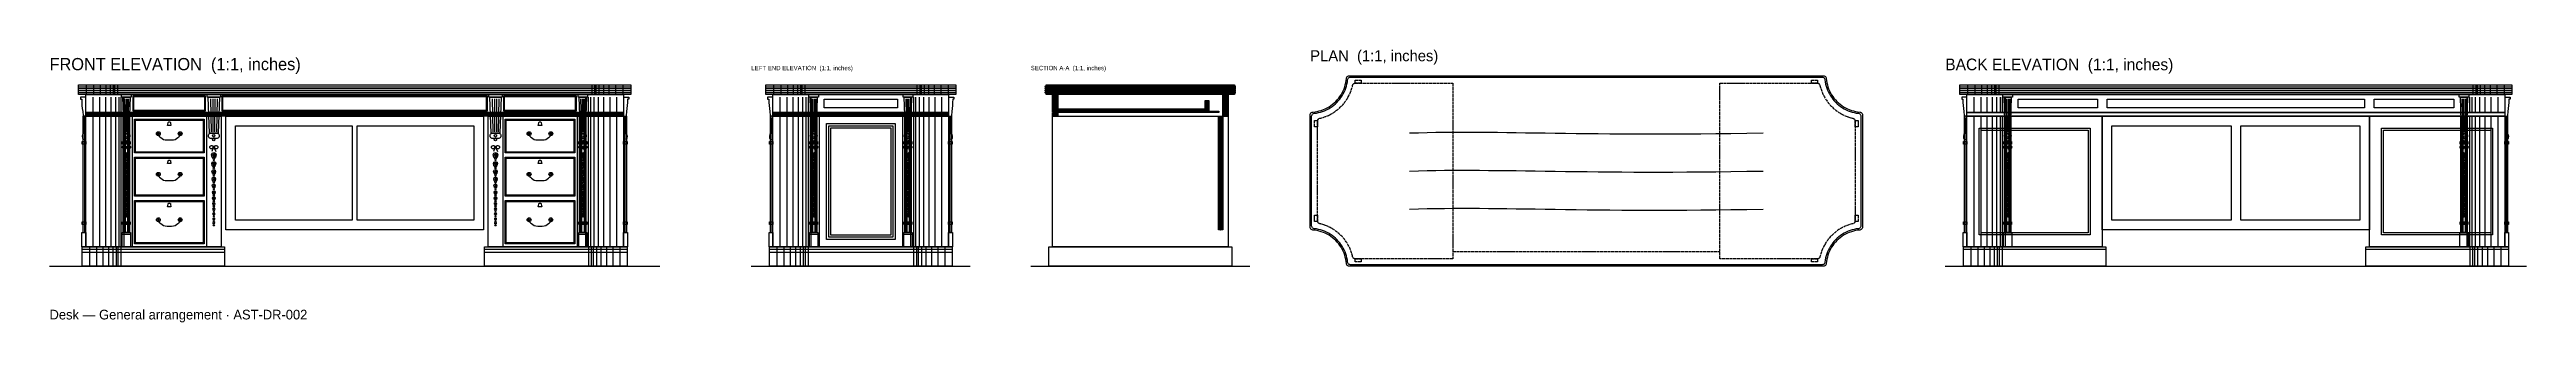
# Model space of a CAD drawing. Header units: inches. Extents: x 0 to 404, y -9 to 35.
import ezdxf

# ---------------------------------------------------------------- set-up
doc = ezdxf.new("R2010")
doc.units = ezdxf.units.IN
doc.header["$MEASUREMENT"] = 0
doc.linetypes.add('DASHED', pattern=[0.6, 0.5, -0.1])
for name, color, linetype in [('Back elevation', 7, 'Continuous'), ('Front elevation', 7, 'Continuous'), ('Left end elevation', 7, 'Continuous'), ('Plan', 7, 'Continuous'), ('Section A-A', 7, 'Continuous'), ('Section A-A hatch', 8, 'Continuous')]:
    doc.layers.add(name, color=color, linetype=linetype)

msp = doc.modelspace()

# ---------------------------------------------------------------- texts
at = {"layer": 'LABELS'}
for s, height, p in [('FRONT ELEVATION  (1:1, inches)', 1.989, (0, 31.89)), ('LEFT END ELEVATION  (1:1, inches)', 0.7142, (114.37, 31.89)), ('SECTION A-A  (1:1, inches)', 0.7142, (159.92, 31.89)), ('PLAN  (1:1, inches)', 1.8, (205.47, 33.35)), ('BACK ELEVATION  (1:1, inches)', 1.8945, (308.97, 31.89)), ('Desk — General arrangement · AST-DR-002', 1.5748, (0, -8.66))]:
    msp.add_text(s, height=height, dxfattribs=at).set_placement(p)

# ---------------------------------------------------------------- hatches: boundary and pattern name
at = {"layer": 'Section A-A hatch'}
h = msp.add_hatch(dxfattribs=at)
h.set_pattern_fill('ANSI31', scale=0.1574803)
h.paths.add_polyline_path([(162.44, 29.53), (193.11, 29.53), (193.11, 29.37), (193.13, 29.37), (193.15, 29.36), (193.17, 29.36), (193.19, 29.35), (193.2, 29.34), (193.22, 29.32), (193.23, 29.31), (193.24, 29.29), (193.25, 29.27), (193.26, 29.25), (193.26, 29.23), (193.26, 29.21), (193.26, 29.19), (193.26, 29.17), (193.25, 29.15), (193.24, 29.13), (193.23, 29.12), (193.22, 29.1), (193.2, 29.09), (193.19, 29.08), (193.17, 29.07), (193.15, 29.06), (193.13, 29.06), (193.11, 29.06), (193.13, 29.05), (193.15, 29.05), (193.17, 29.04), (193.19, 29.03), (193.2, 29.02), (193.22, 29.01), (193.23, 28.99), (193.24, 28.98), (193.25, 28.96), (193.26, 28.94), (193.26, 28.92), (193.26, 28.9), (193.26, 28.88), (193.26, 28.86), (193.25, 28.84), (193.24, 28.82), (193.23, 28.8), (193.22, 28.79), (193.2, 28.77), (193.19, 28.76), (193.17, 28.75), (193.15, 28.75), (193.13, 28.74), (193.11, 28.74), (193.13, 28.74), (193.15, 28.73), (193.17, 28.73), (193.19, 28.72), (193.2, 28.71), (193.22, 28.69), (193.23, 28.68), (193.24, 28.66), (193.25, 28.64), (193.26, 28.62), (193.26, 28.6), (193.26, 28.58), (193.26, 28.56), (193.26, 28.54), (193.25, 28.52), (193.24, 28.5), (193.23, 28.49), (193.22, 28.47), (193.2, 28.46), (193.19, 28.45), (193.17, 28.44), (193.15, 28.43), (193.13, 28.43), (193.11, 28.43), (193.13, 28.42), (193.15, 28.42), (193.17, 28.41), (193.19, 28.4), (193.2, 28.39), (193.22, 28.38), (193.23, 28.36), (193.24, 28.35), (193.25, 28.33), (193.26, 28.31), (193.26, 28.29), (193.26, 28.27), (193.26, 28.25), (193.26, 28.23), (193.25, 28.21), (193.24, 28.19), (193.23, 28.17), (193.22, 28.16), (193.2, 28.14), (193.19, 28.13), (193.17, 28.12), (193.15, 28.12), (193.13, 28.11), (193.11, 28.11), (193.11, 27.95), (162.44, 27.95), (162.44, 28.11), (162.42, 28.11), (162.4, 28.12), (162.38, 28.12), (162.36, 28.13), (162.34, 28.14), (162.33, 28.16), (162.31, 28.17), (162.3, 28.19), (162.29, 28.21), (162.28, 28.23), (162.28, 28.25), (162.28, 28.27), (162.28, 28.29), (162.28, 28.31), (162.29, 28.33), (162.3, 28.35), (162.31, 28.36), (162.33, 28.38), (162.34, 28.39), (162.36, 28.4), (162.38, 28.41), (162.4, 28.42), (162.42, 28.42), (162.44, 28.43), (162.42, 28.43), (162.4, 28.43), (162.38, 28.44), (162.36, 28.45), (162.34, 28.46), (162.33, 28.47), (162.31, 28.49), (162.3, 28.5), (162.29, 28.52), (162.28, 28.54), (162.28, 28.56), (162.28, 28.58), (162.28, 28.6), (162.28, 28.62), (162.29, 28.64), (162.3, 28.66), (162.31, 28.68), (162.33, 28.69), (162.34, 28.71), (162.36, 28.72), (162.38, 28.73), (162.4, 28.73), (162.42, 28.74), (162.44, 28.74), (162.42, 28.74), (162.4, 28.75), (162.38, 28.75), (162.36, 28.76), (162.34, 28.77), (162.33, 28.79), (162.31, 28.8), (162.3, 28.82), (162.29, 28.84), (162.28, 28.86), (162.28, 28.88), (162.28, 28.9), (162.28, 28.92), (162.28, 28.94), (162.29, 28.96), (162.3, 28.98), (162.31, 28.99), (162.33, 29.01), (162.34, 29.02), (162.36, 29.03), (162.38, 29.04), (162.4, 29.05), (162.42, 29.05), (162.44, 29.06), (162.42, 29.06), (162.4, 29.06), (162.38, 29.07), (162.36, 29.08), (162.34, 29.09), (162.33, 29.1), (162.31, 29.12), (162.3, 29.13), (162.29, 29.15), (162.28, 29.17), (162.28, 29.19), (162.28, 29.21), (162.28, 29.23), (162.28, 29.25), (162.29, 29.27), (162.3, 29.29), (162.31, 29.31), (162.33, 29.32), (162.34, 29.34), (162.36, 29.35), (162.38, 29.36), (162.4, 29.36), (162.42, 29.37), (162.44, 29.37), (162.44, 29.53)])
h = msp.add_hatch(dxfattribs=at)
h.set_pattern_fill('ANSI31', scale=0.1574803)
h.paths.add_polyline_path([(163.46, 27.83), (164.33, 27.83), (164.33, 25.12), (163.46, 25.12), (163.46, 27.83)])
h = msp.add_hatch(dxfattribs=at)
h.set_pattern_fill('ANSI31', scale=0.1574803)
h.paths.add_polyline_path([(163.46, 25), (164.33, 25), (164.33, 24.41), (163.46, 24.41), (163.46, 25)])
h = msp.add_hatch(dxfattribs=at)
h.set_pattern_fill('ANSI31', scale=0.1574803)
h.paths.add_polyline_path([(164.33, 25.59), (188.93, 25.59), (188.93, 25.24), (164.33, 25.24), (164.33, 25.59)])
h = msp.add_hatch(dxfattribs=at)
h.set_pattern_fill('ANSI31', scale=0.1574803)
h.paths.add_polyline_path([(188.34, 26.97), (188.93, 26.97), (188.93, 25.24), (188.34, 25.24), (188.34, 26.97)])
h = msp.add_hatch(dxfattribs=at)
h.set_pattern_fill('ANSI31', scale=0.1574803)
h.paths.add_polyline_path([(190.51, 24.41), (191.22, 24.41), (191.22, 5.91), (190.51, 5.91), (190.51, 24.41)])
h = msp.add_hatch(dxfattribs=at)
h.set_pattern_fill('ANSI31', scale=0.1574803)
h.paths.add_polyline_path([(191.22, 27.95), (192.08, 27.95), (192.08, 24.41), (191.22, 24.41), (191.22, 27.95)])

# ---------------------------------------------------------------- linework, layer by layer
at = {"layer": 'Back elevation'}
for p, q in [((311.33, 29.21), (401.33, 29.21)), ((311.33, 28.9), (401.33, 28.9)), ((311.33, 28.58), (401.33, 28.58)), ((311.33, 28.27), (401.33, 28.27)), ((312.6, 29.53), (312.6, 27.95)), ((313.79, 29.53), (313.79, 27.95)), ((314.87, 29.53), (314.87, 27.95)), ((315.79, 29.53), (315.79, 27.95)), ((316.51, 29.53), (316.51, 27.95)), ((316.99, 29.53), (316.99, 27.95)), ((317.22, 29.53), (317.22, 27.95)), ((317.69, 29.53), (317.69, 27.95)), ((394.97, 29.53), (394.97, 27.95)), ((395.44, 29.53), (395.44, 27.95)), ((395.67, 29.53), (395.67, 27.95)), ((396.15, 29.53), (396.15, 27.95)), ((396.87, 29.53), (396.87, 27.95)), ((397.79, 29.53), (397.79, 27.95)), ((398.87, 29.53), (398.87, 27.95)), ((400.06, 29.53), (400.06, 27.95)), ((312.3, 24.41), (312.3, 5.51)), ((313.65, 27.48), (313.65, 25)), ((313.65, 24.41), (313.65, 3.15)), ((314.75, 27.48), (314.75, 25)), ((314.75, 24.41), (314.75, 3.15)), ((315.74, 27.48), (315.74, 25)), ((315.74, 24.41), (315.74, 3.15)), ((316.62, 27.48), (316.62, 25)), ((316.62, 24.41), (316.62, 3.15)), ((317.34, 27.48), (317.34, 25)), ((317.34, 24.41), (317.34, 3.15)), ((317.89, 27.48), (317.89, 25)), ((317.89, 24.41), (317.89, 3.15)), ((318.25, 27.48), (318.25, 25)), ((318.25, 24.41), (318.25, 3.15)), ((318.71, 27.48), (318.71, 25)), ((318.71, 24.41), (318.71, 3.15)), ((318.79, 27.24), (318.9, 21.89)), ((318.79, 24.41), (318.79, 5.51)), ((318.94, 24.41), (318.94, 5.51)), ((319.02, 27.24), (319.06, 21.89)), ((319.26, 27.24), (319.22, 21.89)), ((319.33, 24.41), (319.33, 5.51)), ((319.49, 27.24), (319.38, 21.89)), ((319.49, 24.41), (319.49, 5.51)), ((393.17, 27.24), (393.29, 21.89)), ((393.17, 24.41), (393.17, 5.51)), ((393.33, 24.41), (393.33, 5.51)), ((393.4, 27.24), (393.44, 21.89)), ((393.64, 27.24), (393.6, 21.89)), ((393.72, 24.41), (393.72, 5.51)), ((393.88, 27.24), (393.76, 21.89)), ((393.88, 24.41), (393.88, 5.51)), ((393.95, 27.48), (393.95, 25)), ((393.95, 24.41), (393.95, 3.15)), ((394.42, 27.48), (394.42, 25)), ((394.42, 24.41), (394.42, 3.15)), ((394.78, 27.48), (394.78, 25)), ((394.78, 24.41), (394.78, 3.15)), ((395.32, 27.48), (395.32, 25)), ((395.32, 24.41), (395.32, 3.15)), ((396.04, 27.48), (396.04, 25)), ((396.04, 24.41), (396.04, 3.15)), ((396.92, 27.48), (396.92, 25)), ((396.92, 24.41), (396.92, 3.15)), ((397.91, 27.48), (397.91, 25)), ((397.91, 24.41), (397.91, 3.15)), ((399.01, 27.48), (399.01, 25)), ((399.01, 24.41), (399.01, 3.15)), ((400.36, 24.41), (400.36, 5.51)), ((318.51, 20.08), (319.77, 20.08)), ((392.89, 20.08), (394.15, 20.08)), ((318.47, 5.2), (319.81, 5.2)), ((318.51, 7.01), (319.77, 7.01)), ((392.85, 5.2), (394.19, 5.2)), ((392.89, 7.01), (394.15, 7.01)), ((308.97, 0), (403.69, 0)), ((311.92, 2.76), (335.15, 2.76)), ((313.12, 3.15), (313.12, 0)), ((314.27, 3.15), (314.27, 0)), ((315.31, 3.15), (315.31, 0)), ((316.21, 3.15), (316.21, 0)), ((316.93, 3.15), (316.93, 0)), ((317.45, 3.15), (317.45, 0)), ((317.75, 3.15), (317.75, 0)), ((318.22, 3.15), (318.22, 0)), ((377.51, 2.76), (400.74, 2.76)), ((394.44, 3.15), (394.44, 0)), ((394.91, 3.15), (394.91, 0)), ((395.21, 3.15), (395.21, 0)), ((395.73, 3.15), (395.73, 0)), ((396.46, 3.15), (396.46, 0)), ((397.35, 3.15), (397.35, 0)), ((398.39, 3.15), (398.39, 0)), ((399.54, 3.15), (399.54, 0))]:
    msp.add_line(p, q, dxfattribs=at)
for points in [[(311.33, 29.53), (401.33, 29.53), (401.33, 27.95), (311.33, 27.95), (311.33, 29.53)], [(312.51, 27.48), (311.65, 27.48), (311.65, 27.17), (311.84, 27.17)], [(312.51, 24.41), (312.04, 24.41), (312.04, 5.51), (312.51, 5.51)], [(312.51, 27.95), (400.15, 27.95), (400.15, 25), (312.51, 25), (312.51, 27.95)], [(312.51, 25), (400.15, 25), (400.15, 24.41), (312.51, 24.41), (312.51, 25)], [(312.51, 24.41), (334.56, 24.41), (334.56, 3.15), (312.51, 3.15), (312.51, 24.41)], [(318.35, 27.95), (319.93, 27.95), (319.93, 27.48), (318.35, 27.48), (318.35, 27.95)], [(318.55, 27.48), (319.73, 27.48), (319.53, 21.65), (318.75, 21.65), (318.55, 27.48)], [(318.63, 24.41), (319.65, 24.41), (319.65, 5.51), (318.63, 5.51), (318.63, 24.41)], [(320.83, 27.17), (333.77, 27.17), (333.77, 25.79), (320.83, 25.79), (320.83, 27.17)], [(334.56, 24.41), (378.1, 24.41), (378.1, 5.91), (334.56, 5.91), (334.56, 24.41)], [(335.35, 27.17), (377.31, 27.17), (377.31, 25.79), (335.35, 25.79), (335.35, 27.17)], [(378.1, 24.41), (400.15, 24.41), (400.15, 3.15), (378.1, 3.15), (378.1, 24.41)], [(378.89, 27.17), (391.83, 27.17), (391.83, 25.79), (378.89, 25.79), (378.89, 27.17)], [(392.73, 27.95), (394.31, 27.95), (394.31, 27.48), (392.73, 27.48), (392.73, 27.95)], [(392.93, 27.48), (394.11, 27.48), (393.92, 21.65), (393.13, 21.65), (392.93, 27.48)], [(393.01, 24.41), (394.03, 24.41), (394.03, 5.51), (393.01, 5.51), (393.01, 24.41)], [(400.15, 27.48), (401.02, 27.48), (401.02, 27.17), (400.82, 27.17)], [(400.15, 24.41), (400.62, 24.41), (400.62, 5.51), (400.15, 5.51)], [(311.92, 20.31), (312.51, 20.31), (312.51, 19.84), (311.92, 19.84), (311.92, 20.31)], [(312.12, 20.63), (312.51, 20.71)], [(314.48, 22.44), (332.59, 22.44), (332.59, 5.12), (314.48, 5.12), (314.48, 22.44)], [(314.8, 22.13), (332.28, 22.13), (332.28, 5.43), (314.8, 5.43), (314.8, 22.13)], [(318.51, 20.31), (319.77, 20.31), (319.77, 19.84), (318.51, 19.84), (318.51, 20.31)], [(318.59, 21.18), (318.59, 21.26)], [(318.98, 21.65), (319.3, 21.65)], [(319.3, 20.79), (318.98, 20.79)], [(319.69, 21.26), (319.69, 21.18)], [(336.13, 22.83), (355.54, 22.83), (355.54, 7.48), (336.13, 7.48), (336.13, 22.83)], [(357.12, 22.83), (376.53, 22.83), (376.53, 7.48), (357.12, 7.48), (357.12, 22.83)], [(380.07, 22.44), (398.18, 22.44), (398.18, 5.12), (380.07, 5.12), (380.07, 22.44)], [(380.39, 22.13), (397.87, 22.13), (397.87, 5.43), (380.39, 5.43), (380.39, 22.13)], [(392.89, 20.31), (394.15, 20.31), (394.15, 19.84), (392.89, 19.84), (392.89, 20.31)], [(392.97, 21.18), (392.97, 21.26)], [(393.36, 21.65), (393.68, 21.65)], [(393.68, 20.79), (393.36, 20.79)], [(394.07, 21.26), (394.07, 21.18)], [(400.54, 20.63), (400.15, 20.71)], [(400.15, 20.31), (400.74, 20.31), (400.74, 19.84), (400.15, 19.84), (400.15, 20.31)], [(319.06, 19.25), (318.82, 18.66)], [(319.14, 18.36), (319.14, 17.65)], [(319.14, 16.94), (319.14, 16.3)], [(319.22, 19.25), (319.45, 18.66)], [(393.44, 19.25), (393.21, 18.66)], [(393.52, 18.36), (393.52, 17.65)], [(393.52, 16.94), (393.52, 16.3)], [(393.6, 19.25), (393.84, 18.66)], [(319.14, 15.62), (319.14, 15.04)], [(319.14, 14.39), (319.14, 13.88)], [(319.14, 13.26), (319.14, 12.79)], [(319.14, 12.2), (319.14, 11.78)], [(393.52, 15.62), (393.52, 15.04)], [(393.52, 14.39), (393.52, 13.88)], [(393.52, 13.26), (393.52, 12.79)], [(393.52, 12.2), (393.52, 11.78)], [(319.14, 11.21), (319.14, 10.83)], [(319.14, 10.29), (319.14, 9.95)], [(319.14, 9.42), (319.14, 9.11)], [(319.14, 8.6), (319.14, 8.33)], [(393.52, 11.21), (393.52, 10.83)], [(393.52, 10.29), (393.52, 9.95)], [(393.52, 9.42), (393.52, 9.11)], [(393.52, 8.6), (393.52, 8.33)], [(311.88, 5.51), (312.51, 5.51), (312.51, 3.15), (311.88, 3.15), (311.88, 5.51)], [(311.92, 7.24), (312.51, 7.24), (312.51, 6.77), (311.92, 6.77), (311.92, 7.24)], [(318.47, 5.51), (319.81, 5.51), (319.81, 3.15), (318.47, 3.15), (318.47, 5.51)], [(318.51, 7.24), (319.77, 7.24), (319.77, 6.77), (318.51, 6.77), (318.51, 7.24)], [(392.85, 5.51), (394.19, 5.51), (394.19, 3.15), (392.85, 3.15), (392.85, 5.51)], [(392.89, 7.24), (394.15, 7.24), (394.15, 6.77), (392.89, 6.77), (392.89, 7.24)], [(400.15, 7.24), (400.74, 7.24), (400.74, 6.77), (400.15, 6.77), (400.15, 7.24)], [(400.15, 5.51), (400.78, 5.51), (400.78, 3.15), (400.15, 3.15), (400.15, 5.51)], [(311.92, 3.15), (335.15, 3.15), (335.15, 0), (311.92, 0), (311.92, 3.15)], [(377.51, 3.15), (400.74, 3.15), (400.74, 0), (377.51, 0), (377.51, 3.15)]]:
    msp.add_lwpolyline(points, dxfattribs=at)
for centre, radius in [((319.14, 21.22), 0.197), ((319.14, 20.59), 0.197), ((393.52, 21.22), 0.197), ((393.52, 20.59), 0.197), ((319.14, 19.37), 0.138), ((319.14, 17.26), 0.0984), ((393.52, 19.37), 0.138), ((393.52, 17.26), 0.0984), ((319.14, 15.93), 0.0984), ((319.14, 14.69), 0.0984), ((319.14, 13.55), 0.0984), ((319.14, 12.48), 0.0984), ((393.52, 15.93), 0.0984), ((393.52, 14.69), 0.0984), ((393.52, 13.55), 0.0984), ((393.52, 12.48), 0.0984), ((319.14, 11.48), 0.0984), ((319.14, 10.55), 0.0984), ((319.14, 9.68), 0.0984), ((319.14, 8.86), 0.0984), ((319.14, 8.08), 0.0984), ((393.52, 11.48), 0.0984), ((393.52, 10.55), 0.0984), ((393.52, 9.68), 0.0984), ((393.52, 8.86), 0.0984), ((393.52, 8.08), 0.0984)]:
    msp.add_circle(centre, radius, dxfattribs=at)
for points in [[(311.84, 27.17), (311.84, 25.59), (312.16, 25.2), (312.2, 21.65)], [(400.82, 27.17), (400.82, 25.59), (400.5, 25.2), (400.46, 21.65)], [(312.2, 21.65), (311.88, 21.57), (311.8, 20.79), (312.12, 20.63)], [(400.46, 21.65), (400.78, 21.57), (400.86, 20.79), (400.54, 20.63)], [(319.14, 17.42), (318.67, 17.8), (318.62, 18.5), (319.14, 18.5)], [(319.14, 16.09), (318.71, 16.43), (318.67, 17.06), (319.14, 17.06)], [(318.93, 18.27), (319.01, 18.05), (319.08, 17.84), (319.14, 17.65)], [(318.95, 16.85), (319.02, 16.65), (319.08, 16.47), (319.14, 16.3)], [(319.14, 18.5), (319.66, 18.5), (319.61, 17.8), (319.14, 17.42)], [(319.35, 18.27), (319.27, 18.05), (319.2, 17.84), (319.14, 17.65)], [(319.14, 17.06), (319.61, 17.06), (319.56, 16.43), (319.14, 16.09)], [(319.33, 16.85), (319.26, 16.65), (319.2, 16.47), (319.14, 16.3)], [(393.52, 17.42), (393.05, 17.8), (393, 18.5), (393.52, 18.5)], [(393.52, 16.09), (393.1, 16.43), (393.05, 17.06), (393.52, 17.06)], [(393.31, 18.27), (393.39, 18.05), (393.46, 17.84), (393.52, 17.65)], [(393.33, 16.85), (393.4, 16.65), (393.46, 16.47), (393.52, 16.3)], [(393.52, 18.5), (394.04, 18.5), (393.99, 17.8), (393.52, 17.42)], [(393.73, 18.27), (393.65, 18.05), (393.58, 17.84), (393.52, 17.65)], [(393.52, 17.06), (393.99, 17.06), (393.95, 16.43), (393.52, 16.09)], [(393.71, 16.85), (393.64, 16.65), (393.58, 16.47), (393.52, 16.3)], [(319.14, 14.85), (318.76, 15.16), (318.72, 15.73), (319.14, 15.73)], [(319.14, 13.7), (318.8, 13.98), (318.76, 14.5), (319.14, 14.5)], [(319.14, 12.64), (318.83, 12.88), (318.8, 13.35), (319.14, 13.35)], [(319.14, 11.64), (318.86, 11.86), (318.83, 12.28), (319.14, 12.28)], [(318.97, 15.54), (319.03, 15.36), (319.09, 15.19), (319.14, 15.04)], [(318.99, 14.32), (319.04, 14.16), (319.09, 14.01), (319.14, 13.88)], [(319, 13.19), (319.05, 13.05), (319.1, 12.92), (319.14, 12.79)], [(319.02, 12.14), (319.06, 12.01), (319.1, 11.89), (319.14, 11.78)], [(319.14, 15.73), (319.56, 15.73), (319.52, 15.16), (319.14, 14.85)], [(319.31, 15.54), (319.25, 15.36), (319.19, 15.19), (319.14, 15.04)], [(319.14, 14.5), (319.52, 14.5), (319.48, 13.98), (319.14, 13.7)], [(319.29, 14.32), (319.24, 14.16), (319.19, 14.01), (319.14, 13.88)], [(319.14, 13.35), (319.48, 13.35), (319.45, 12.88), (319.14, 12.64)], [(319.28, 13.19), (319.23, 13.05), (319.18, 12.92), (319.14, 12.79)], [(319.14, 12.28), (319.45, 12.28), (319.42, 11.86), (319.14, 11.64)], [(319.26, 12.14), (319.22, 12.01), (319.18, 11.89), (319.14, 11.78)], [(393.52, 14.85), (393.14, 15.16), (393.1, 15.73), (393.52, 15.73)], [(393.52, 13.7), (393.18, 13.98), (393.14, 14.5), (393.52, 14.5)], [(393.52, 12.64), (393.21, 12.88), (393.18, 13.35), (393.52, 13.35)], [(393.52, 11.64), (393.24, 11.86), (393.21, 12.28), (393.52, 12.28)], [(393.35, 15.54), (393.41, 15.36), (393.47, 15.19), (393.52, 15.04)], [(393.37, 14.32), (393.43, 14.16), (393.48, 14.01), (393.52, 13.88)], [(393.39, 13.19), (393.43, 13.05), (393.48, 12.92), (393.52, 12.79)], [(393.4, 12.14), (393.44, 12.01), (393.48, 11.89), (393.52, 11.78)], [(393.52, 15.73), (393.94, 15.73), (393.9, 15.16), (393.52, 14.85)], [(393.69, 15.54), (393.63, 15.36), (393.57, 15.19), (393.52, 15.04)], [(393.52, 14.5), (393.9, 14.5), (393.87, 13.98), (393.52, 13.7)], [(393.67, 14.32), (393.62, 14.16), (393.57, 14.01), (393.52, 13.88)], [(393.52, 13.35), (393.86, 13.35), (393.83, 12.88), (393.52, 12.64)], [(393.66, 13.19), (393.61, 13.05), (393.56, 12.92), (393.52, 12.79)], [(393.52, 12.28), (393.83, 12.28), (393.8, 11.86), (393.52, 11.64)], [(393.64, 12.14), (393.6, 12.01), (393.56, 11.89), (393.52, 11.78)], [(319.14, 10.71), (318.89, 10.91), (318.86, 11.29), (319.14, 11.29)], [(319.14, 9.83), (318.91, 10.02), (318.89, 10.35), (319.14, 10.35)], [(319.14, 9.01), (318.94, 9.18), (318.92, 9.48), (319.14, 9.48)], [(319.14, 8.24), (318.96, 8.38), (318.94, 8.66), (319.14, 8.66)], [(319.03, 11.16), (319.07, 11.04), (319.11, 10.94), (319.14, 10.83)], [(319.04, 10.24), (319.08, 10.14), (319.11, 10.04), (319.14, 9.95)], [(319.05, 9.38), (319.08, 9.28), (319.11, 9.2), (319.14, 9.11)], [(319.06, 8.57), (319.09, 8.48), (319.12, 8.4), (319.14, 8.33)], [(319.14, 11.29), (319.42, 11.29), (319.39, 10.91), (319.14, 10.71)], [(319.25, 11.16), (319.21, 11.04), (319.17, 10.94), (319.14, 10.83)], [(319.14, 10.35), (319.39, 10.35), (319.37, 10.02), (319.14, 9.83)], [(319.24, 10.24), (319.2, 10.14), (319.17, 10.04), (319.14, 9.95)], [(319.14, 9.48), (319.36, 9.48), (319.34, 9.18), (319.14, 9.01)], [(319.23, 9.38), (319.2, 9.28), (319.17, 9.2), (319.14, 9.11)], [(319.14, 8.66), (319.34, 8.66), (319.32, 8.38), (319.14, 8.24)], [(319.22, 8.57), (319.19, 8.48), (319.16, 8.4), (319.14, 8.33)], [(393.52, 10.71), (393.27, 10.91), (393.25, 11.29), (393.52, 11.29)], [(393.52, 9.83), (393.3, 10.02), (393.27, 10.35), (393.52, 10.35)], [(393.52, 9.01), (393.32, 9.18), (393.3, 9.48), (393.52, 9.48)], [(393.52, 8.24), (393.34, 8.38), (393.32, 8.66), (393.52, 8.66)], [(393.41, 11.16), (393.45, 11.04), (393.49, 10.94), (393.52, 10.83)], [(393.42, 10.24), (393.46, 10.14), (393.49, 10.04), (393.52, 9.95)], [(393.43, 9.38), (393.46, 9.28), (393.49, 9.2), (393.52, 9.11)], [(393.44, 8.57), (393.47, 8.48), (393.5, 8.4), (393.52, 8.33)], [(393.52, 11.29), (393.8, 11.29), (393.77, 10.91), (393.52, 10.71)], [(393.63, 11.16), (393.59, 11.04), (393.56, 10.94), (393.52, 10.83)], [(393.52, 10.35), (393.77, 10.35), (393.75, 10.02), (393.52, 9.83)], [(393.62, 10.24), (393.58, 10.14), (393.55, 10.04), (393.52, 9.95)], [(393.52, 9.48), (393.75, 9.48), (393.73, 9.18), (393.52, 9.01)], [(393.61, 9.38), (393.58, 9.28), (393.55, 9.2), (393.52, 9.11)], [(393.52, 8.66), (393.72, 8.66), (393.7, 8.38), (393.52, 8.24)], [(393.6, 8.57), (393.57, 8.48), (393.55, 8.4), (393.52, 8.33)]]:
    msp.add_open_spline(points, degree=3, dxfattribs=at)
for points, knots in [([(318.59, 21.26), (318.59, 21.33), (318.61, 21.4), (318.64, 21.46), (318.68, 21.52), (318.73, 21.57), (318.79, 21.6), (318.85, 21.64), (318.91, 21.65), (318.98, 21.65)], [0, 0, 0, 0, 1, 1, 1, 2, 2, 2, 3, 3, 3, 3]), ([(318.98, 20.79), (318.91, 20.79), (318.85, 20.81), (318.79, 20.84), (318.73, 20.87), (318.68, 20.92), (318.64, 20.98), (318.61, 21.04), (318.59, 21.11), (318.59, 21.18)], [0, 0, 0, 0, 1, 1, 1, 2, 2, 2, 3, 3, 3, 3]), ([(319.3, 21.65), (319.37, 21.65), (319.43, 21.64), (319.49, 21.6), (319.55, 21.57), (319.6, 21.52), (319.64, 21.46), (319.67, 21.4), (319.69, 21.33), (319.69, 21.26)], [0, 0, 0, 0, 1, 1, 1, 2, 2, 2, 3, 3, 3, 3]), ([(319.69, 21.18), (319.69, 21.11), (319.67, 21.04), (319.64, 20.98), (319.6, 20.92), (319.55, 20.87), (319.49, 20.84), (319.43, 20.81), (319.37, 20.79), (319.3, 20.79)], [0, 0, 0, 0, 1, 1, 1, 2, 2, 2, 3, 3, 3, 3]), ([(392.97, 21.26), (392.97, 21.33), (392.99, 21.4), (393.02, 21.46), (393.06, 21.52), (393.11, 21.57), (393.17, 21.6), (393.23, 21.64), (393.3, 21.65), (393.36, 21.65)], [0, 0, 0, 0, 1, 1, 1, 2, 2, 2, 3, 3, 3, 3]), ([(393.36, 20.79), (393.3, 20.79), (393.23, 20.81), (393.17, 20.84), (393.11, 20.87), (393.06, 20.92), (393.02, 20.98), (392.99, 21.04), (392.97, 21.11), (392.97, 21.18)], [0, 0, 0, 0, 1, 1, 1, 2, 2, 2, 3, 3, 3, 3]), ([(393.68, 21.65), (393.75, 21.65), (393.82, 21.64), (393.88, 21.6), (393.94, 21.57), (393.99, 21.52), (394.02, 21.46), (394.05, 21.4), (394.07, 21.33), (394.07, 21.26)], [0, 0, 0, 0, 1, 1, 1, 2, 2, 2, 3, 3, 3, 3]), ([(394.07, 21.18), (394.07, 21.11), (394.05, 21.04), (394.02, 20.98), (393.99, 20.92), (393.94, 20.87), (393.88, 20.84), (393.82, 20.81), (393.75, 20.79), (393.68, 20.79)], [0, 0, 0, 0, 1, 1, 1, 2, 2, 2, 3, 3, 3, 3]), ([(319.14, 19.37), (319.14, 19.33), (319.12, 19.29), (319.09, 19.26), (319.06, 19.23), (319.02, 19.2), (318.96, 19.18), (318.91, 19.16), (318.85, 19.15), (318.79, 19.15), (318.72, 19.15), (318.66, 19.16), (318.61, 19.18), (318.55, 19.2), (318.51, 19.23), (318.48, 19.26), (318.45, 19.29), (318.43, 19.33), (318.43, 19.37), (318.43, 19.41), (318.45, 19.45), (318.48, 19.48), (318.51, 19.51), (318.55, 19.54), (318.61, 19.56), (318.66, 19.58), (318.72, 19.59), (318.79, 19.59), (318.85, 19.59), (318.91, 19.58), (318.96, 19.56), (319.02, 19.54), (319.06, 19.51), (319.09, 19.48), (319.12, 19.45), (319.14, 19.41), (319.14, 19.37)], [0, 0, 0, 0, 1, 1, 1, 2, 2, 2, 3, 3, 3, 4, 4, 4, 5, 5, 5, 6, 6, 6, 7, 7, 7, 8, 8, 8, 9, 9, 9, 10, 10, 10, 11, 11, 11, 12, 12, 12, 12]), ([(319.85, 19.37), (319.85, 19.33), (319.83, 19.29), (319.8, 19.26), (319.77, 19.23), (319.73, 19.2), (319.67, 19.18), (319.62, 19.16), (319.56, 19.15), (319.49, 19.15), (319.43, 19.15), (319.37, 19.16), (319.32, 19.18), (319.26, 19.2), (319.22, 19.23), (319.19, 19.26), (319.16, 19.29), (319.14, 19.33), (319.14, 19.37), (319.14, 19.41), (319.16, 19.45), (319.19, 19.48), (319.22, 19.51), (319.26, 19.54), (319.32, 19.56), (319.37, 19.58), (319.43, 19.59), (319.49, 19.59), (319.56, 19.59), (319.62, 19.58), (319.67, 19.56), (319.73, 19.54), (319.77, 19.51), (319.8, 19.48), (319.83, 19.45), (319.85, 19.41), (319.85, 19.37)], [0, 0, 0, 0, 1, 1, 1, 2, 2, 2, 3, 3, 3, 4, 4, 4, 5, 5, 5, 6, 6, 6, 7, 7, 7, 8, 8, 8, 9, 9, 9, 10, 10, 10, 11, 11, 11, 12, 12, 12, 12]), ([(393.52, 19.37), (393.52, 19.33), (393.51, 19.29), (393.47, 19.26), (393.44, 19.23), (393.4, 19.2), (393.34, 19.18), (393.29, 19.16), (393.23, 19.15), (393.17, 19.15), (393.11, 19.15), (393.04, 19.16), (392.99, 19.18), (392.94, 19.2), (392.89, 19.23), (392.86, 19.26), (392.83, 19.29), (392.81, 19.33), (392.81, 19.37), (392.81, 19.41), (392.83, 19.45), (392.86, 19.48), (392.89, 19.51), (392.94, 19.54), (392.99, 19.56), (393.04, 19.58), (393.11, 19.59), (393.17, 19.59), (393.23, 19.59), (393.29, 19.58), (393.34, 19.56), (393.4, 19.54), (393.44, 19.51), (393.47, 19.48), (393.51, 19.45), (393.52, 19.41), (393.52, 19.37)], [0, 0, 0, 0, 1, 1, 1, 2, 2, 2, 3, 3, 3, 4, 4, 4, 5, 5, 5, 6, 6, 6, 7, 7, 7, 8, 8, 8, 9, 9, 9, 10, 10, 10, 11, 11, 11, 12, 12, 12, 12]), ([(394.23, 19.37), (394.23, 19.33), (394.21, 19.29), (394.18, 19.26), (394.15, 19.23), (394.11, 19.2), (394.05, 19.18), (394, 19.16), (393.94, 19.15), (393.88, 19.15), (393.81, 19.15), (393.75, 19.16), (393.7, 19.18), (393.64, 19.2), (393.6, 19.23), (393.57, 19.26), (393.54, 19.29), (393.52, 19.33), (393.52, 19.37), (393.52, 19.41), (393.54, 19.45), (393.57, 19.48), (393.6, 19.51), (393.64, 19.54), (393.7, 19.56), (393.75, 19.58), (393.81, 19.59), (393.88, 19.59), (393.94, 19.59), (394, 19.58), (394.05, 19.56), (394.11, 19.54), (394.15, 19.51), (394.18, 19.48), (394.21, 19.45), (394.23, 19.41), (394.23, 19.37)], [0, 0, 0, 0, 1, 1, 1, 2, 2, 2, 3, 3, 3, 4, 4, 4, 5, 5, 5, 6, 6, 6, 7, 7, 7, 8, 8, 8, 9, 9, 9, 10, 10, 10, 11, 11, 11, 12, 12, 12, 12])]:
    msp.add_open_spline(points, degree=3, knots=knots, dxfattribs=at)
at = {"layer": 'Front elevation'}
for p, q in [((4.72, 29.21), (94.72, 29.21)), ((4.72, 28.9), (94.72, 28.9)), ((4.72, 28.58), (94.72, 28.58)), ((4.72, 28.27), (94.72, 28.27)), ((5.99, 29.53), (5.99, 27.95)), ((7.19, 29.53), (7.19, 27.95)), ((8.27, 29.53), (8.27, 27.95)), ((9.19, 29.53), (9.19, 27.95)), ((9.9, 29.53), (9.9, 27.95)), ((10.39, 29.53), (10.39, 27.95)), ((10.61, 29.53), (10.61, 27.95)), ((11.08, 29.53), (11.08, 27.95)), ((88.36, 29.53), (88.36, 27.95)), ((88.84, 29.53), (88.84, 27.95)), ((89.06, 29.53), (89.06, 27.95)), ((89.54, 29.53), (89.54, 27.95)), ((90.26, 29.53), (90.26, 27.95)), ((91.18, 29.53), (91.18, 27.95)), ((92.26, 29.53), (92.26, 27.95)), ((93.46, 29.53), (93.46, 27.95)), ((5.69, 24.41), (5.69, 5.51)), ((5.91, 24.8), (93.54, 24.8)), ((5.91, 24.61), (93.54, 24.61)), ((7.04, 27.48), (7.04, 25)), ((7.04, 24.41), (7.04, 3.15)), ((8.14, 27.48), (8.14, 25)), ((8.14, 24.41), (8.14, 3.15)), ((9.14, 27.48), (9.14, 25)), ((9.14, 24.41), (9.14, 3.15)), ((10.01, 27.48), (10.01, 25)), ((10.01, 24.41), (10.01, 3.15)), ((10.73, 27.48), (10.73, 25)), ((10.73, 24.41), (10.73, 3.15)), ((11.28, 27.48), (11.28, 25)), ((11.28, 24.41), (11.28, 3.15)), ((11.64, 27.48), (11.64, 25)), ((11.64, 24.41), (11.64, 3.15)), ((12.1, 27.48), (12.1, 25)), ((12.1, 24.41), (12.1, 3.15)), ((12.18, 27.24), (12.3, 21.89)), ((12.18, 24.41), (12.18, 5.51)), ((12.34, 24.41), (12.34, 5.51)), ((12.42, 27.24), (12.45, 21.89)), ((12.65, 27.24), (12.61, 21.89)), ((12.73, 24.41), (12.73, 5.51)), ((12.89, 27.24), (12.77, 21.89)), ((12.89, 24.41), (12.89, 5.51)), ((13.44, 24.41), (13.44, 3.15)), ((25.59, 24.41), (25.59, 3.15)), ((26.23, 27.24), (26.35, 21.89)), ((26.59, 27.24), (26.63, 21.89)), ((26.95, 27.24), (26.91, 21.89)), ((27.31, 27.24), (27.2, 21.89)), ((72.13, 27.24), (72.25, 21.89)), ((72.5, 27.24), (72.54, 21.89)), ((72.86, 27.24), (72.82, 21.89)), ((73.22, 27.24), (73.1, 21.89)), ((73.86, 24.41), (73.86, 3.15)), ((86.01, 24.41), (86.01, 3.15)), ((86.56, 27.24), (86.68, 21.89)), ((86.56, 24.41), (86.56, 5.51)), ((86.72, 24.41), (86.72, 5.51)), ((86.8, 27.24), (86.84, 21.89)), ((87.03, 27.24), (86.99, 21.89)), ((87.11, 24.41), (87.11, 5.51)), ((87.27, 27.24), (87.15, 21.89)), ((87.27, 24.41), (87.27, 5.51)), ((87.35, 27.48), (87.35, 25)), ((87.35, 24.41), (87.35, 3.15)), ((87.81, 27.48), (87.81, 25)), ((87.81, 24.41), (87.81, 3.15)), ((88.17, 27.48), (88.17, 25)), ((88.17, 24.41), (88.17, 3.15)), ((88.72, 27.48), (88.72, 25)), ((88.72, 24.41), (88.72, 3.15)), ((89.44, 27.48), (89.44, 25)), ((89.44, 24.41), (89.44, 3.15)), ((90.31, 27.48), (90.31, 25)), ((90.31, 24.41), (90.31, 3.15)), ((91.31, 27.48), (91.31, 25)), ((91.31, 24.41), (91.31, 3.15)), ((92.4, 27.48), (92.4, 25)), ((92.4, 24.41), (92.4, 3.15)), ((93.76, 24.41), (93.76, 5.51)), ((11.9, 20.08), (13.16, 20.08)), ((86.29, 20.08), (87.55, 20.08)), ((11.86, 5.2), (13.2, 5.2)), ((11.9, 7.01), (13.16, 7.01)), ((86.25, 5.2), (87.58, 5.2)), ((86.29, 7.01), (87.55, 7.01)), ((0, 0), (99.45, 0)), ((5.31, 2.76), (28.54, 2.76)), ((5.31, 2.28), (28.54, 2.28)), ((6.52, 3.15), (6.52, 0)), ((7.66, 3.15), (7.66, 0)), ((8.7, 3.15), (8.7, 0)), ((9.6, 3.15), (9.6, 0)), ((10.32, 3.15), (10.32, 0)), ((10.84, 3.15), (10.84, 0)), ((11.14, 3.15), (11.14, 0)), ((11.61, 3.15), (11.61, 0)), ((70.91, 2.76), (94.13, 2.76)), ((70.91, 2.28), (94.13, 2.28)), ((87.84, 3.15), (87.84, 0)), ((88.3, 3.15), (88.3, 0)), ((88.61, 3.15), (88.61, 0)), ((89.13, 3.15), (89.13, 0)), ((89.85, 3.15), (89.85, 0)), ((90.75, 3.15), (90.75, 0)), ((91.79, 3.15), (91.79, 0)), ((92.93, 3.15), (92.93, 0))]:
    msp.add_line(p, q, dxfattribs=at)
for points in [[(4.72, 29.53), (94.72, 29.53), (94.72, 27.95), (4.72, 27.95), (4.72, 29.53)], [(5.91, 27.48), (5.04, 27.48), (5.04, 27.17), (5.24, 27.17)], [(5.91, 24.41), (5.43, 24.41), (5.43, 5.51), (5.91, 5.51)], [(5.91, 27.95), (93.54, 27.95), (93.54, 25), (5.91, 25), (5.91, 27.95)], [(5.91, 25), (93.54, 25), (93.54, 24.41), (5.91, 24.41), (5.91, 25)], [(5.91, 24.41), (27.95, 24.41), (27.95, 3.15), (5.91, 3.15), (5.91, 24.41)], [(11.75, 27.95), (13.32, 27.95), (13.32, 27.48), (11.75, 27.48), (11.75, 27.95)], [(11.94, 27.48), (13.12, 27.48), (12.93, 21.65), (12.14, 21.65), (11.94, 27.48)], [(12.02, 24.41), (13.05, 24.41), (13.05, 5.51), (12.02, 5.51), (12.02, 24.41)], [(13.64, 27.72), (25.39, 27.72), (25.39, 25.24), (13.64, 25.24), (13.64, 27.72)], [(13.75, 27.6), (25.28, 27.6), (25.28, 25.35), (13.75, 25.35), (13.75, 27.6)], [(25.67, 27.95), (27.87, 27.95), (27.87, 27.48), (25.67, 27.48), (25.67, 27.95)], [(25.87, 27.48), (27.68, 27.48), (27.48, 21.65), (26.06, 21.65), (25.87, 27.48)], [(28.15, 27.72), (71.3, 27.72), (71.3, 25.24), (28.15, 25.24), (28.15, 27.72)], [(28.27, 27.6), (71.18, 27.6), (71.18, 25.35), (28.27, 25.35), (28.27, 27.6)], [(28.74, 24.41), (70.71, 24.41), (70.71, 5.91), (28.74, 5.91), (28.74, 24.41)], [(71.5, 24.41), (93.54, 24.41), (93.54, 3.15), (71.5, 3.15), (71.5, 24.41)], [(71.57, 27.95), (73.78, 27.95), (73.78, 27.48), (71.57, 27.48), (71.57, 27.95)], [(71.77, 27.48), (73.58, 27.48), (73.39, 21.65), (71.97, 21.65), (71.77, 27.48)], [(74.06, 27.72), (85.81, 27.72), (85.81, 25.24), (74.06, 25.24), (74.06, 27.72)], [(74.17, 27.6), (85.69, 27.6), (85.69, 25.35), (74.17, 25.35), (74.17, 27.6)], [(86.13, 27.95), (87.7, 27.95), (87.7, 27.48), (86.13, 27.48), (86.13, 27.95)], [(86.32, 27.48), (87.51, 27.48), (87.31, 21.65), (86.52, 21.65), (86.32, 27.48)], [(86.4, 24.41), (87.43, 24.41), (87.43, 5.51), (86.4, 5.51), (86.4, 24.41)], [(93.54, 27.48), (94.41, 27.48), (94.41, 27.17), (94.21, 27.17)], [(93.54, 24.41), (94.02, 24.41), (94.02, 5.51), (93.54, 5.51)], [(5.31, 20.31), (5.91, 20.31), (5.91, 19.84), (5.31, 19.84), (5.31, 20.31)], [(5.51, 20.63), (5.91, 20.71)], [(11.9, 20.31), (13.16, 20.31), (13.16, 19.84), (11.9, 19.84), (11.9, 20.31)], [(11.98, 21.18), (11.98, 21.26)], [(12.38, 21.65), (12.69, 21.65)], [(12.69, 20.79), (12.38, 20.79)], [(13.08, 21.26), (13.08, 21.18)], [(13.83, 23.94), (25.2, 23.94), (25.2, 18.43), (13.83, 18.43), (13.83, 23.94)], [(13.99, 23.78), (25.04, 23.78), (25.04, 18.58), (13.99, 18.58), (13.99, 23.78)], [(19.71, 23.31), (19.79, 22.91), (19.24, 22.91), (19.32, 23.31)], [(25.91, 21.18), (25.91, 21.26)], [(26.3, 21.65), (27.24, 21.65)], [(27.24, 20.79), (26.3, 20.79)], [(27.64, 21.26), (27.64, 21.18)], [(30.31, 22.83), (49.33, 22.83), (49.33, 7.48), (30.31, 7.48), (30.31, 22.83)], [(50.12, 22.83), (69.13, 22.83), (69.13, 7.48), (50.12, 7.48), (50.12, 22.83)], [(71.81, 21.18), (71.81, 21.26)], [(72.2, 21.65), (73.15, 21.65)], [(73.15, 20.79), (72.2, 20.79)], [(73.54, 21.26), (73.54, 21.18)], [(74.25, 23.94), (85.62, 23.94), (85.62, 18.43), (74.25, 18.43), (74.25, 23.94)], [(74.41, 23.78), (85.46, 23.78), (85.46, 18.58), (74.41, 18.58), (74.41, 23.78)], [(80.13, 23.31), (80.21, 22.91), (79.66, 22.91), (79.74, 23.31)], [(86.29, 20.31), (87.55, 20.31), (87.55, 19.84), (86.29, 19.84), (86.29, 20.31)], [(86.36, 21.18), (86.36, 21.26)], [(86.76, 21.65), (87.07, 21.65)], [(87.07, 20.79), (86.76, 20.79)], [(87.47, 21.26), (87.47, 21.18)], [(93.94, 20.63), (93.54, 20.71)], [(93.54, 20.31), (94.13, 20.31), (94.13, 19.84), (93.54, 19.84), (93.54, 20.31)], [(12.45, 19.25), (12.22, 18.66)], [(12.53, 18.36), (12.53, 17.65)], [(12.53, 16.94), (12.53, 16.3)], [(12.61, 19.25), (12.85, 18.66)], [(13.83, 17.72), (25.2, 17.72), (25.2, 11.42), (13.83, 11.42), (13.83, 17.72)], [(13.99, 17.56), (25.04, 17.56), (25.04, 11.57), (13.99, 11.57), (13.99, 17.56)], [(19.71, 17.09), (19.79, 16.69), (19.24, 16.69), (19.32, 17.09)], [(26.69, 19.25), (26.46, 18.66)], [(26.77, 18.36), (26.77, 17.65)], [(26.77, 16.94), (26.77, 16.3)], [(26.85, 19.25), (27.09, 18.66)], [(72.6, 19.25), (72.36, 18.66)], [(72.68, 18.36), (72.68, 17.65)], [(72.68, 16.94), (72.68, 16.3)], [(72.76, 19.25), (72.99, 18.66)], [(74.25, 17.72), (85.62, 17.72), (85.62, 11.42), (74.25, 11.42), (74.25, 17.72)], [(74.41, 17.56), (85.46, 17.56), (85.46, 11.57), (74.41, 11.57), (74.41, 17.56)], [(80.13, 17.09), (80.21, 16.69), (79.66, 16.69), (79.74, 17.09)], [(86.84, 19.25), (86.6, 18.66)], [(86.92, 18.36), (86.92, 17.65)], [(86.92, 16.94), (86.92, 16.3)], [(86.99, 19.25), (87.23, 18.66)], [(12.53, 15.62), (12.53, 15.04)], [(12.53, 14.39), (12.53, 13.88)], [(12.53, 13.26), (12.53, 12.79)], [(12.53, 12.2), (12.53, 11.78)], [(26.77, 15.62), (26.77, 15.04)], [(26.77, 14.39), (26.77, 13.88)], [(26.77, 13.26), (26.77, 12.79)], [(26.77, 12.2), (26.77, 11.78)], [(72.68, 15.62), (72.68, 15.04)], [(72.68, 14.39), (72.68, 13.88)], [(72.68, 13.26), (72.68, 12.79)], [(72.68, 12.2), (72.68, 11.78)], [(86.92, 15.62), (86.92, 15.04)], [(86.92, 14.39), (86.92, 13.88)], [(86.92, 13.26), (86.92, 12.79)], [(86.92, 12.2), (86.92, 11.78)], [(12.53, 11.21), (12.53, 10.83)], [(12.53, 10.29), (12.53, 9.95)], [(12.53, 9.42), (12.53, 9.11)], [(12.53, 8.6), (12.53, 8.33)], [(13.83, 10.71), (25.2, 10.71), (25.2, 3.62), (13.83, 3.62), (13.83, 10.71)], [(13.99, 10.55), (25.04, 10.55), (25.04, 3.78), (13.99, 3.78), (13.99, 10.55)], [(19.71, 10.08), (19.79, 9.69), (19.24, 9.69), (19.32, 10.08)], [(26.77, 11.21), (26.77, 10.83)], [(26.77, 10.29), (26.77, 9.95)], [(26.77, 9.42), (26.77, 9.11)], [(26.77, 8.6), (26.77, 8.33)], [(72.68, 11.21), (72.68, 10.83)], [(72.68, 10.29), (72.68, 9.95)], [(72.68, 9.42), (72.68, 9.11)], [(72.68, 8.6), (72.68, 8.33)], [(74.25, 10.71), (85.62, 10.71), (85.62, 3.62), (74.25, 3.62), (74.25, 10.71)], [(74.41, 10.55), (85.46, 10.55), (85.46, 3.78), (74.41, 3.78), (74.41, 10.55)], [(80.13, 10.08), (80.21, 9.69), (79.66, 9.69), (79.74, 10.08)], [(86.92, 11.21), (86.92, 10.83)], [(86.92, 10.29), (86.92, 9.95)], [(86.92, 9.42), (86.92, 9.11)], [(86.92, 8.6), (86.92, 8.33)], [(5.28, 5.51), (5.91, 5.51), (5.91, 3.15), (5.28, 3.15), (5.28, 5.51)], [(5.31, 7.24), (5.91, 7.24), (5.91, 6.77), (5.31, 6.77), (5.31, 7.24)], [(11.86, 5.51), (13.2, 5.51), (13.2, 3.15), (11.86, 3.15), (11.86, 5.51)], [(11.9, 7.24), (13.16, 7.24), (13.16, 6.77), (11.9, 6.77), (11.9, 7.24)], [(26.77, 7.83), (26.77, 7.59)], [(26.77, 7.11), (26.77, 6.88)], [(72.68, 7.83), (72.68, 7.59)], [(72.68, 7.11), (72.68, 6.88)], [(86.25, 5.51), (87.58, 5.51), (87.58, 3.15), (86.25, 3.15), (86.25, 5.51)], [(86.29, 7.24), (87.55, 7.24), (87.55, 6.77), (86.29, 6.77), (86.29, 7.24)], [(93.54, 7.24), (94.13, 7.24), (94.13, 6.77), (93.54, 6.77), (93.54, 7.24)], [(93.54, 5.51), (94.17, 5.51), (94.17, 3.15), (93.54, 3.15), (93.54, 5.51)], [(5.31, 3.15), (28.54, 3.15), (28.54, 0), (5.31, 0), (5.31, 3.15)], [(70.91, 3.15), (94.13, 3.15), (94.13, 0), (70.91, 0), (70.91, 3.15)]]:
    msp.add_lwpolyline(points, dxfattribs=at)
for centre, radius in [((12.53, 21.22), 0.197), ((12.53, 20.59), 0.197), ((17.74, 21.57), 0.315), ((17.74, 21.57), 0.118), ((21.29, 21.57), 0.315), ((21.29, 21.57), 0.118), ((26.77, 21.22), 0.197), ((26.77, 20.59), 0.197), ((72.68, 21.22), 0.197), ((72.68, 20.59), 0.197), ((78.16, 21.57), 0.315), ((78.16, 21.57), 0.118), ((81.71, 21.57), 0.315), ((81.71, 21.57), 0.118), ((86.92, 21.22), 0.197), ((86.92, 20.59), 0.197), ((12.53, 19.37), 0.138), ((12.53, 17.26), 0.0984), ((26.77, 19.37), 0.138), ((26.77, 17.26), 0.0984), ((72.68, 19.37), 0.138), ((72.68, 17.26), 0.0984), ((86.92, 19.37), 0.138), ((86.92, 17.26), 0.0984), ((12.53, 15.93), 0.0984), ((12.53, 14.69), 0.0984), ((12.53, 13.55), 0.0984), ((12.53, 12.48), 0.0984), ((17.74, 14.96), 0.315), ((17.74, 14.96), 0.118), ((21.29, 14.96), 0.315), ((21.29, 14.96), 0.118), ((26.77, 15.93), 0.0984), ((26.77, 14.69), 0.0984), ((26.77, 13.55), 0.0984), ((26.77, 12.48), 0.0984), ((72.68, 15.93), 0.0984), ((72.68, 14.69), 0.0984), ((72.68, 13.55), 0.0984), ((72.68, 12.48), 0.0984), ((78.16, 14.96), 0.315), ((78.16, 14.96), 0.118), ((81.71, 14.96), 0.315), ((81.71, 14.96), 0.118), ((86.92, 15.93), 0.0984), ((86.92, 14.69), 0.0984), ((86.92, 13.55), 0.0984), ((86.92, 12.48), 0.0984), ((12.53, 11.48), 0.0984), ((12.53, 10.55), 0.0984), ((12.53, 9.68), 0.0984), ((12.53, 8.86), 0.0984), ((12.53, 8.08), 0.0984), ((26.77, 11.48), 0.0984), ((26.77, 10.55), 0.0984), ((26.77, 9.68), 0.0984), ((26.77, 8.86), 0.0984), ((26.77, 8.08), 0.0984), ((72.68, 11.48), 0.0984), ((72.68, 10.55), 0.0984), ((72.68, 9.68), 0.0984), ((72.68, 8.86), 0.0984), ((72.68, 8.08), 0.0984), ((86.92, 11.48), 0.0984), ((86.92, 10.55), 0.0984), ((86.92, 9.68), 0.0984), ((86.92, 8.86), 0.0984), ((86.92, 8.08), 0.0984), ((17.74, 7.56), 0.315), ((17.74, 7.56), 0.118), ((21.29, 7.56), 0.315), ((21.29, 7.56), 0.118), ((26.77, 7.35), 0.0984), ((26.77, 6.65), 0.0984), ((72.68, 7.35), 0.0984), ((72.68, 6.65), 0.0984), ((78.16, 7.56), 0.315), ((78.16, 7.56), 0.118), ((81.71, 7.56), 0.315), ((81.71, 7.56), 0.118)]:
    msp.add_circle(centre, radius, dxfattribs=at)
for points in [[(5.24, 27.17), (5.24, 25.59), (5.55, 25.2), (5.59, 21.65)], [(94.21, 27.17), (94.21, 25.59), (93.9, 25.2), (93.86, 21.65)], [(5.59, 21.65), (5.28, 21.57), (5.2, 20.79), (5.51, 20.63)], [(17.74, 21.46), (17.74, 21.02), (18.1, 21.1), (18.33, 20.79)], [(20.7, 20.79), (20.93, 21.1), (21.29, 21.02), (21.29, 21.46)], [(78.16, 21.46), (78.16, 21.02), (78.52, 21.1), (78.75, 20.79)], [(81.12, 20.79), (81.35, 21.1), (81.71, 21.02), (81.71, 21.46)], [(93.86, 21.65), (94.17, 21.57), (94.25, 20.79), (93.94, 20.63)], [(12.53, 17.42), (12.06, 17.8), (12.01, 18.5), (12.53, 18.5)], [(12.53, 16.09), (12.11, 16.43), (12.07, 17.06), (12.53, 17.06)], [(12.33, 18.27), (12.4, 18.05), (12.47, 17.84), (12.53, 17.65)], [(12.35, 16.85), (12.41, 16.65), (12.48, 16.47), (12.53, 16.3)], [(12.53, 18.5), (13.05, 18.5), (13.01, 17.8), (12.53, 17.42)], [(12.74, 18.27), (12.67, 18.05), (12.6, 17.84), (12.53, 17.65)], [(12.53, 17.06), (13, 17.06), (12.96, 16.43), (12.53, 16.09)], [(12.72, 16.85), (12.65, 16.65), (12.59, 16.47), (12.53, 16.3)], [(26.77, 17.42), (26.3, 17.8), (26.25, 18.5), (26.77, 18.5)], [(26.77, 16.09), (26.35, 16.43), (26.3, 17.06), (26.77, 17.06)], [(26.56, 18.27), (26.64, 18.05), (26.71, 17.84), (26.77, 17.65)], [(26.58, 16.85), (26.65, 16.65), (26.71, 16.47), (26.77, 16.3)], [(26.77, 18.5), (27.29, 18.5), (27.24, 17.8), (26.77, 17.42)], [(26.98, 18.27), (26.9, 18.05), (26.83, 17.84), (26.77, 17.65)], [(26.77, 17.06), (27.24, 17.06), (27.2, 16.43), (26.77, 16.09)], [(26.96, 16.85), (26.89, 16.65), (26.83, 16.47), (26.77, 16.3)], [(72.68, 17.42), (72.2, 17.8), (72.16, 18.5), (72.68, 18.5)], [(72.68, 16.09), (72.25, 16.43), (72.21, 17.06), (72.68, 17.06)], [(72.47, 18.27), (72.54, 18.05), (72.61, 17.84), (72.68, 17.65)], [(72.49, 16.85), (72.56, 16.65), (72.62, 16.47), (72.68, 16.3)], [(72.68, 18.5), (73.2, 18.5), (73.15, 17.8), (72.68, 17.42)], [(72.89, 18.27), (72.81, 18.05), (72.74, 17.84), (72.68, 17.65)], [(72.68, 17.06), (73.14, 17.06), (73.1, 16.43), (72.68, 16.09)], [(72.86, 16.85), (72.8, 16.65), (72.73, 16.47), (72.68, 16.3)], [(86.92, 17.42), (86.44, 17.8), (86.4, 18.5), (86.92, 18.5)], [(86.92, 16.09), (86.49, 16.43), (86.45, 17.06), (86.92, 17.06)], [(86.71, 18.27), (86.78, 18.05), (86.85, 17.84), (86.92, 17.65)], [(86.73, 16.85), (86.8, 16.65), (86.86, 16.47), (86.92, 16.3)], [(86.92, 18.5), (87.44, 18.5), (87.39, 17.8), (86.92, 17.42)], [(87.12, 18.27), (87.05, 18.05), (86.98, 17.84), (86.92, 17.65)], [(86.92, 17.06), (87.38, 17.06), (87.34, 16.43), (86.92, 16.09)], [(87.1, 16.85), (87.03, 16.65), (86.97, 16.47), (86.92, 16.3)], [(12.53, 14.85), (12.15, 15.16), (12.11, 15.73), (12.53, 15.73)], [(12.53, 13.7), (12.19, 13.98), (12.15, 14.5), (12.53, 14.5)], [(12.53, 12.64), (12.22, 12.88), (12.19, 13.35), (12.53, 13.35)], [(12.53, 11.64), (12.25, 11.86), (12.23, 12.28), (12.53, 12.28)], [(12.37, 15.54), (12.43, 15.36), (12.48, 15.19), (12.53, 15.04)], [(12.38, 14.32), (12.44, 14.16), (12.49, 14.01), (12.53, 13.88)], [(12.4, 13.19), (12.45, 13.05), (12.49, 12.92), (12.53, 12.79)], [(12.41, 12.14), (12.46, 12.01), (12.5, 11.89), (12.53, 11.78)], [(12.53, 15.73), (12.95, 15.73), (12.92, 15.16), (12.53, 14.85)], [(12.7, 15.54), (12.64, 15.36), (12.58, 15.19), (12.53, 15.04)], [(12.53, 14.5), (12.91, 14.5), (12.88, 13.98), (12.53, 13.7)], [(12.69, 14.32), (12.63, 14.16), (12.58, 14.01), (12.53, 13.88)], [(12.53, 13.35), (12.87, 13.35), (12.84, 12.88), (12.53, 12.64)], [(12.67, 13.19), (12.62, 13.05), (12.57, 12.92), (12.53, 12.79)], [(12.53, 12.28), (12.84, 12.28), (12.81, 11.86), (12.53, 11.64)], [(12.66, 12.14), (12.61, 12.01), (12.57, 11.89), (12.53, 11.78)], [(17.74, 14.84), (17.74, 14.41), (18.1, 14.49), (18.33, 14.17)], [(20.7, 14.17), (20.93, 14.49), (21.29, 14.41), (21.29, 14.84)], [(26.77, 14.85), (26.39, 15.16), (26.35, 15.73), (26.77, 15.73)], [(26.77, 13.7), (26.43, 13.98), (26.39, 14.5), (26.77, 14.5)], [(26.77, 12.64), (26.46, 12.88), (26.43, 13.35), (26.77, 13.35)], [(26.77, 11.64), (26.49, 11.86), (26.46, 12.28), (26.77, 12.28)], [(26.6, 15.54), (26.66, 15.36), (26.72, 15.19), (26.77, 15.04)], [(26.62, 14.32), (26.68, 14.16), (26.73, 14.01), (26.77, 13.88)], [(26.64, 13.19), (26.68, 13.05), (26.73, 12.92), (26.77, 12.79)], [(26.65, 12.14), (26.69, 12.01), (26.73, 11.89), (26.77, 11.78)], [(26.77, 15.73), (27.19, 15.73), (27.15, 15.16), (26.77, 14.85)], [(26.94, 15.54), (26.88, 15.36), (26.82, 15.19), (26.77, 15.04)], [(26.77, 14.5), (27.15, 14.5), (27.12, 13.98), (26.77, 13.7)], [(26.92, 14.32), (26.87, 14.16), (26.82, 14.01), (26.77, 13.88)], [(26.77, 13.35), (27.11, 13.35), (27.08, 12.88), (26.77, 12.64)], [(26.91, 13.19), (26.86, 13.05), (26.81, 12.92), (26.77, 12.79)], [(26.77, 12.28), (27.08, 12.28), (27.05, 11.86), (26.77, 11.64)], [(26.89, 12.14), (26.85, 12.01), (26.81, 11.89), (26.77, 11.78)], [(72.68, 14.85), (72.29, 15.16), (72.26, 15.73), (72.68, 15.73)], [(72.68, 13.7), (72.33, 13.98), (72.3, 14.5), (72.68, 14.5)], [(72.68, 12.64), (72.37, 12.88), (72.34, 13.35), (72.68, 13.35)], [(72.68, 11.64), (72.4, 11.86), (72.37, 12.28), (72.68, 12.28)], [(72.51, 15.54), (72.57, 15.36), (72.63, 15.19), (72.68, 15.04)], [(72.53, 14.32), (72.58, 14.16), (72.63, 14.01), (72.68, 13.88)], [(72.54, 13.19), (72.59, 13.05), (72.64, 12.92), (72.68, 12.79)], [(72.55, 12.14), (72.6, 12.01), (72.64, 11.89), (72.68, 11.78)], [(72.68, 15.73), (73.1, 15.73), (73.06, 15.16), (72.68, 14.85)], [(72.85, 15.54), (72.78, 15.36), (72.73, 15.19), (72.68, 15.04)], [(72.68, 14.5), (73.06, 14.5), (73.02, 13.98), (72.68, 13.7)], [(72.83, 14.32), (72.77, 14.16), (72.72, 14.01), (72.68, 13.88)], [(72.68, 13.35), (73.02, 13.35), (72.99, 12.88), (72.68, 12.64)], [(72.81, 13.19), (72.76, 13.05), (72.72, 12.92), (72.68, 12.79)], [(72.68, 12.28), (72.98, 12.28), (72.96, 11.86), (72.68, 11.64)], [(72.8, 12.14), (72.76, 12.01), (72.71, 11.89), (72.68, 11.78)], [(78.16, 14.84), (78.16, 14.41), (78.52, 14.49), (78.75, 14.17)], [(81.12, 14.17), (81.35, 14.49), (81.71, 14.41), (81.71, 14.84)], [(86.92, 14.85), (86.53, 15.16), (86.49, 15.73), (86.92, 15.73)], [(86.92, 13.7), (86.57, 13.98), (86.54, 14.5), (86.92, 14.5)], [(86.92, 12.64), (86.61, 12.88), (86.57, 13.35), (86.92, 13.35)], [(86.92, 11.64), (86.64, 11.86), (86.61, 12.28), (86.92, 12.28)], [(86.75, 15.54), (86.81, 15.36), (86.86, 15.19), (86.92, 15.04)], [(86.76, 14.32), (86.82, 14.16), (86.87, 14.01), (86.92, 13.88)], [(86.78, 13.19), (86.83, 13.05), (86.87, 12.92), (86.92, 12.79)], [(86.79, 12.14), (86.84, 12.01), (86.88, 11.89), (86.92, 11.78)], [(86.92, 15.73), (87.34, 15.73), (87.3, 15.16), (86.92, 14.85)], [(87.08, 15.54), (87.02, 15.36), (86.97, 15.19), (86.92, 15.04)], [(86.92, 14.5), (87.29, 14.5), (87.26, 13.98), (86.92, 13.7)], [(87.07, 14.32), (87.01, 14.16), (86.96, 14.01), (86.92, 13.88)], [(86.92, 13.35), (87.26, 13.35), (87.23, 12.88), (86.92, 12.64)], [(87.05, 13.19), (87, 13.05), (86.96, 12.92), (86.92, 12.79)], [(86.92, 12.28), (87.22, 12.28), (87.19, 11.86), (86.92, 11.64)], [(87.04, 12.14), (86.99, 12.01), (86.95, 11.89), (86.92, 11.78)], [(12.53, 10.71), (12.28, 10.91), (12.26, 11.29), (12.53, 11.29)], [(12.53, 9.83), (12.31, 10.02), (12.28, 10.35), (12.53, 10.35)], [(12.53, 9.01), (12.33, 9.18), (12.31, 9.48), (12.53, 9.48)], [(12.53, 8.24), (12.35, 8.38), (12.33, 8.66), (12.53, 8.66)], [(12.42, 11.16), (12.46, 11.04), (12.5, 10.94), (12.53, 10.83)], [(12.43, 10.24), (12.47, 10.14), (12.5, 10.04), (12.53, 9.95)], [(12.44, 9.38), (12.48, 9.28), (12.51, 9.2), (12.53, 9.11)], [(12.45, 8.57), (12.48, 8.48), (12.51, 8.4), (12.53, 8.33)], [(12.53, 11.29), (12.81, 11.29), (12.78, 10.91), (12.53, 10.71)], [(12.64, 11.16), (12.6, 11.04), (12.57, 10.94), (12.53, 10.83)], [(12.53, 10.35), (12.78, 10.35), (12.76, 10.02), (12.53, 9.83)], [(12.63, 10.24), (12.6, 10.14), (12.56, 10.04), (12.53, 9.95)], [(12.53, 9.48), (12.76, 9.48), (12.74, 9.18), (12.53, 9.01)], [(12.62, 9.38), (12.59, 9.28), (12.56, 9.2), (12.53, 9.11)], [(12.53, 8.66), (12.73, 8.66), (12.72, 8.38), (12.53, 8.24)], [(12.61, 8.57), (12.58, 8.48), (12.56, 8.4), (12.53, 8.33)], [(26.77, 10.71), (26.52, 10.91), (26.5, 11.29), (26.77, 11.29)], [(26.77, 9.83), (26.55, 10.02), (26.52, 10.35), (26.77, 10.35)], [(26.77, 9.01), (26.57, 9.18), (26.55, 9.48), (26.77, 9.48)], [(26.77, 8.24), (26.59, 8.38), (26.57, 8.66), (26.77, 8.66)], [(26.66, 11.16), (26.7, 11.04), (26.74, 10.94), (26.77, 10.83)], [(26.67, 10.24), (26.71, 10.14), (26.74, 10.04), (26.77, 9.95)], [(26.68, 9.38), (26.71, 9.28), (26.74, 9.2), (26.77, 9.11)], [(26.69, 8.57), (26.72, 8.48), (26.75, 8.4), (26.77, 8.33)], [(26.77, 11.29), (27.05, 11.29), (27.02, 10.91), (26.77, 10.71)], [(26.88, 11.16), (26.84, 11.04), (26.81, 10.94), (26.77, 10.83)], [(26.77, 10.35), (27.02, 10.35), (27, 10.02), (26.77, 9.83)], [(26.87, 10.24), (26.83, 10.14), (26.8, 10.04), (26.77, 9.95)], [(26.77, 9.48), (27, 9.48), (26.98, 9.18), (26.77, 9.01)], [(26.86, 9.38), (26.83, 9.28), (26.8, 9.2), (26.77, 9.11)], [(26.77, 8.66), (26.97, 8.66), (26.95, 8.38), (26.77, 8.24)], [(26.85, 8.57), (26.82, 8.48), (26.8, 8.4), (26.77, 8.33)], [(72.68, 10.71), (72.43, 10.91), (72.4, 11.29), (72.68, 11.29)], [(72.68, 9.83), (72.45, 10.02), (72.43, 10.35), (72.68, 10.35)], [(72.68, 9.01), (72.47, 9.18), (72.45, 9.48), (72.68, 9.48)], [(72.68, 8.24), (72.49, 8.38), (72.48, 8.66), (72.68, 8.66)], [(72.57, 11.16), (72.61, 11.04), (72.64, 10.94), (72.68, 10.83)], [(72.58, 10.24), (72.61, 10.14), (72.65, 10.04), (72.68, 9.95)], [(72.59, 9.38), (72.62, 9.28), (72.65, 9.2), (72.68, 9.11)], [(72.6, 8.57), (72.63, 8.48), (72.65, 8.4), (72.68, 8.33)], [(72.68, 11.29), (72.95, 11.29), (72.93, 10.91), (72.68, 10.71)], [(72.79, 11.16), (72.75, 11.04), (72.71, 10.94), (72.68, 10.83)], [(72.68, 10.35), (72.93, 10.35), (72.9, 10.02), (72.68, 9.83)], [(72.78, 10.24), (72.74, 10.14), (72.71, 10.04), (72.68, 9.95)], [(72.68, 9.48), (72.9, 9.48), (72.88, 9.18), (72.68, 9.01)], [(72.77, 9.38), (72.73, 9.28), (72.7, 9.2), (72.68, 9.11)], [(72.68, 8.66), (72.88, 8.66), (72.86, 8.38), (72.68, 8.24)], [(72.76, 8.57), (72.73, 8.48), (72.7, 8.4), (72.68, 8.33)], [(86.92, 10.71), (86.66, 10.91), (86.64, 11.29), (86.92, 11.29)], [(86.92, 9.83), (86.69, 10.02), (86.67, 10.35), (86.92, 10.35)], [(86.92, 9.01), (86.71, 9.18), (86.69, 9.48), (86.92, 9.48)], [(86.92, 8.24), (86.73, 8.38), (86.71, 8.66), (86.92, 8.66)], [(86.8, 11.16), (86.85, 11.04), (86.88, 10.94), (86.92, 10.83)], [(86.82, 10.24), (86.85, 10.14), (86.89, 10.04), (86.92, 9.95)], [(86.83, 9.38), (86.86, 9.28), (86.89, 9.2), (86.92, 9.11)], [(86.83, 8.57), (86.86, 8.48), (86.89, 8.4), (86.92, 8.33)], [(86.92, 11.29), (87.19, 11.29), (87.17, 10.91), (86.92, 10.71)], [(87.03, 11.16), (86.99, 11.04), (86.95, 10.94), (86.92, 10.83)], [(86.92, 10.35), (87.16, 10.35), (87.14, 10.02), (86.92, 9.83)], [(87.01, 10.24), (86.98, 10.14), (86.95, 10.04), (86.92, 9.95)], [(86.92, 9.48), (87.14, 9.48), (87.12, 9.18), (86.92, 9.01)], [(87, 9.38), (86.97, 9.28), (86.94, 9.2), (86.92, 9.11)], [(86.92, 8.66), (87.12, 8.66), (87.1, 8.38), (86.92, 8.24)], [(87, 8.57), (86.97, 8.48), (86.94, 8.4), (86.92, 8.33)], [(17.74, 7.44), (17.74, 7.01), (18.1, 7.09), (18.33, 6.77)], [(20.7, 6.77), (20.93, 7.09), (21.29, 7.01), (21.29, 7.44)], [(26.77, 7.5), (26.61, 7.64), (26.59, 7.88), (26.77, 7.88)], [(26.77, 6.81), (26.62, 6.93), (26.61, 7.15), (26.77, 7.15)], [(26.7, 7.8), (26.73, 7.72), (26.75, 7.65), (26.77, 7.59)], [(26.71, 7.08), (26.73, 7.01), (26.75, 6.94), (26.77, 6.88)], [(26.77, 7.88), (26.95, 7.88), (26.94, 7.64), (26.77, 7.5)], [(26.84, 7.8), (26.82, 7.72), (26.79, 7.65), (26.77, 7.59)], [(26.77, 7.15), (26.93, 7.15), (26.92, 6.93), (26.77, 6.81)], [(26.84, 7.08), (26.81, 7.01), (26.79, 6.94), (26.77, 6.88)], [(72.68, 7.5), (72.51, 7.64), (72.5, 7.88), (72.68, 7.88)], [(72.68, 6.81), (72.53, 6.93), (72.51, 7.15), (72.68, 7.15)], [(72.6, 7.8), (72.63, 7.72), (72.66, 7.65), (72.68, 7.59)], [(72.61, 7.08), (72.64, 7.01), (72.66, 6.94), (72.68, 6.88)], [(72.68, 7.88), (72.86, 7.88), (72.84, 7.64), (72.68, 7.5)], [(72.75, 7.8), (72.72, 7.72), (72.7, 7.65), (72.68, 7.59)], [(72.68, 7.15), (72.84, 7.15), (72.83, 6.93), (72.68, 6.81)], [(72.74, 7.08), (72.72, 7.01), (72.7, 6.94), (72.68, 6.88)], [(78.16, 7.44), (78.16, 7.01), (78.52, 7.09), (78.75, 6.77)], [(81.12, 6.77), (81.35, 7.09), (81.71, 7.01), (81.71, 7.44)]]:
    msp.add_open_spline(points, degree=3, dxfattribs=at)
for points, knots in [([(11.98, 21.26), (11.98, 21.33), (12, 21.4), (12.04, 21.46), (12.07, 21.52), (12.12, 21.57), (12.18, 21.6), (12.24, 21.64), (12.31, 21.65), (12.38, 21.65)], [0, 0, 0, 0, 1, 1, 1, 2, 2, 2, 3, 3, 3, 3]), ([(12.38, 20.79), (12.31, 20.79), (12.24, 20.81), (12.18, 20.84), (12.12, 20.87), (12.07, 20.92), (12.04, 20.98), (12, 21.04), (11.98, 21.11), (11.98, 21.18)], [0, 0, 0, 0, 1, 1, 1, 2, 2, 2, 3, 3, 3, 3]), ([(12.69, 21.65), (12.76, 21.65), (12.83, 21.64), (12.89, 21.6), (12.95, 21.57), (13, 21.52), (13.03, 21.46), (13.07, 21.4), (13.08, 21.33), (13.08, 21.26)], [0, 0, 0, 0, 1, 1, 1, 2, 2, 2, 3, 3, 3, 3]), ([(13.08, 21.18), (13.08, 21.11), (13.07, 21.04), (13.03, 20.98), (13, 20.92), (12.95, 20.87), (12.89, 20.84), (12.83, 20.81), (12.76, 20.79), (12.69, 20.79)], [0, 0, 0, 0, 1, 1, 1, 2, 2, 2, 3, 3, 3, 3]), ([(18.33, 20.79), (18.57, 20.51), (19.04, 20.55), (19.51, 20.55), (19.99, 20.55), (20.46, 20.51), (20.7, 20.79)], [0, 0, 0, 0, 1, 1, 1, 2, 2, 2, 2]), ([(19.32, 23.31), (19.32, 23.34), (19.33, 23.38), (19.34, 23.41), (19.36, 23.44), (19.39, 23.46), (19.42, 23.48), (19.45, 23.49), (19.48, 23.5), (19.51, 23.5), (19.55, 23.5), (19.58, 23.49), (19.61, 23.48), (19.64, 23.46), (19.67, 23.44), (19.69, 23.41), (19.7, 23.38), (19.71, 23.34), (19.71, 23.31)], [0, 0, 0, 0, 1, 1, 1, 2, 2, 2, 3, 3, 3, 4, 4, 4, 5, 5, 5, 6, 6, 6, 6]), ([(25.91, 21.26), (25.91, 21.33), (25.92, 21.4), (25.96, 21.46), (25.99, 21.52), (26.04, 21.57), (26.1, 21.6), (26.16, 21.64), (26.23, 21.65), (26.3, 21.65)], [0, 0, 0, 0, 1, 1, 1, 2, 2, 2, 3, 3, 3, 3]), ([(26.3, 20.79), (26.23, 20.79), (26.16, 20.81), (26.1, 20.84), (26.04, 20.87), (25.99, 20.92), (25.96, 20.98), (25.92, 21.04), (25.91, 21.11), (25.91, 21.18)], [0, 0, 0, 0, 1, 1, 1, 2, 2, 2, 3, 3, 3, 3]), ([(27.24, 21.65), (27.31, 21.65), (27.38, 21.64), (27.44, 21.6), (27.5, 21.57), (27.55, 21.52), (27.59, 21.46), (27.62, 21.4), (27.64, 21.33), (27.64, 21.26)], [0, 0, 0, 0, 1, 1, 1, 2, 2, 2, 3, 3, 3, 3]), ([(27.64, 21.18), (27.64, 21.11), (27.62, 21.04), (27.59, 20.98), (27.55, 20.92), (27.5, 20.87), (27.44, 20.84), (27.38, 20.81), (27.31, 20.79), (27.24, 20.79)], [0, 0, 0, 0, 1, 1, 1, 2, 2, 2, 3, 3, 3, 3]), ([(71.81, 21.26), (71.81, 21.33), (71.83, 21.4), (71.86, 21.46), (71.9, 21.52), (71.95, 21.57), (72.01, 21.6), (72.07, 21.64), (72.14, 21.65), (72.2, 21.65)], [0, 0, 0, 0, 1, 1, 1, 2, 2, 2, 3, 3, 3, 3]), ([(72.2, 20.79), (72.14, 20.79), (72.07, 20.81), (72.01, 20.84), (71.95, 20.87), (71.9, 20.92), (71.86, 20.98), (71.83, 21.04), (71.81, 21.11), (71.81, 21.18)], [0, 0, 0, 0, 1, 1, 1, 2, 2, 2, 3, 3, 3, 3]), ([(73.15, 21.65), (73.22, 21.65), (73.29, 21.64), (73.35, 21.6), (73.41, 21.57), (73.46, 21.52), (73.49, 21.46), (73.53, 21.4), (73.54, 21.33), (73.54, 21.26)], [0, 0, 0, 0, 1, 1, 1, 2, 2, 2, 3, 3, 3, 3]), ([(73.54, 21.18), (73.54, 21.11), (73.53, 21.04), (73.49, 20.98), (73.46, 20.92), (73.41, 20.87), (73.35, 20.84), (73.29, 20.81), (73.22, 20.79), (73.15, 20.79)], [0, 0, 0, 0, 1, 1, 1, 2, 2, 2, 3, 3, 3, 3]), ([(78.75, 20.79), (78.99, 20.51), (79.46, 20.55), (79.93, 20.55), (80.41, 20.55), (80.88, 20.51), (81.12, 20.79)], [0, 0, 0, 0, 1, 1, 1, 2, 2, 2, 2]), ([(79.74, 23.31), (79.74, 23.34), (79.75, 23.38), (79.76, 23.41), (79.78, 23.44), (79.81, 23.46), (79.84, 23.48), (79.87, 23.49), (79.9, 23.5), (79.93, 23.5), (79.97, 23.5), (80, 23.49), (80.03, 23.48), (80.06, 23.46), (80.09, 23.44), (80.1, 23.41), (80.12, 23.38), (80.13, 23.34), (80.13, 23.31)], [0, 0, 0, 0, 1, 1, 1, 2, 2, 2, 3, 3, 3, 4, 4, 4, 5, 5, 5, 6, 6, 6, 6]), ([(86.36, 21.26), (86.36, 21.33), (86.38, 21.4), (86.42, 21.46), (86.45, 21.52), (86.5, 21.57), (86.56, 21.6), (86.62, 21.64), (86.69, 21.65), (86.76, 21.65)], [0, 0, 0, 0, 1, 1, 1, 2, 2, 2, 3, 3, 3, 3]), ([(86.76, 20.79), (86.69, 20.79), (86.62, 20.81), (86.56, 20.84), (86.5, 20.87), (86.45, 20.92), (86.42, 20.98), (86.38, 21.04), (86.36, 21.11), (86.36, 21.18)], [0, 0, 0, 0, 1, 1, 1, 2, 2, 2, 3, 3, 3, 3]), ([(87.07, 21.65), (87.14, 21.65), (87.21, 21.64), (87.27, 21.6), (87.33, 21.57), (87.38, 21.52), (87.41, 21.46), (87.45, 21.4), (87.47, 21.33), (87.47, 21.26)], [0, 0, 0, 0, 1, 1, 1, 2, 2, 2, 3, 3, 3, 3]), ([(87.47, 21.18), (87.47, 21.11), (87.45, 21.04), (87.41, 20.98), (87.38, 20.92), (87.33, 20.87), (87.27, 20.84), (87.21, 20.81), (87.14, 20.79), (87.07, 20.79)], [0, 0, 0, 0, 1, 1, 1, 2, 2, 2, 3, 3, 3, 3]), ([(12.53, 19.37), (12.53, 19.33), (12.52, 19.29), (12.49, 19.26), (12.45, 19.23), (12.41, 19.2), (12.36, 19.18), (12.3, 19.16), (12.24, 19.15), (12.18, 19.15), (12.12, 19.15), (12.06, 19.16), (12, 19.18), (11.95, 19.2), (11.9, 19.23), (11.87, 19.26), (11.84, 19.29), (11.82, 19.33), (11.82, 19.37), (11.82, 19.41), (11.84, 19.45), (11.87, 19.48), (11.9, 19.51), (11.95, 19.54), (12, 19.56), (12.06, 19.58), (12.12, 19.59), (12.18, 19.59), (12.24, 19.59), (12.3, 19.58), (12.36, 19.56), (12.41, 19.54), (12.45, 19.51), (12.49, 19.48), (12.52, 19.45), (12.53, 19.41), (12.53, 19.37)], [0, 0, 0, 0, 1, 1, 1, 2, 2, 2, 3, 3, 3, 4, 4, 4, 5, 5, 5, 6, 6, 6, 7, 7, 7, 8, 8, 8, 9, 9, 9, 10, 10, 10, 11, 11, 11, 12, 12, 12, 12]), ([(13.24, 19.37), (13.24, 19.33), (13.23, 19.29), (13.19, 19.26), (13.16, 19.23), (13.12, 19.2), (13.06, 19.18), (13.01, 19.16), (12.95, 19.15), (12.89, 19.15), (12.83, 19.15), (12.76, 19.16), (12.71, 19.18), (12.66, 19.2), (12.61, 19.23), (12.58, 19.26), (12.55, 19.29), (12.53, 19.33), (12.53, 19.37), (12.53, 19.41), (12.55, 19.45), (12.58, 19.48), (12.61, 19.51), (12.66, 19.54), (12.71, 19.56), (12.76, 19.58), (12.83, 19.59), (12.89, 19.59), (12.95, 19.59), (13.01, 19.58), (13.06, 19.56), (13.12, 19.54), (13.16, 19.51), (13.19, 19.48), (13.23, 19.45), (13.24, 19.41), (13.24, 19.37)], [0, 0, 0, 0, 1, 1, 1, 2, 2, 2, 3, 3, 3, 4, 4, 4, 5, 5, 5, 6, 6, 6, 7, 7, 7, 8, 8, 8, 9, 9, 9, 10, 10, 10, 11, 11, 11, 12, 12, 12, 12]), ([(19.32, 17.09), (19.32, 17.12), (19.33, 17.16), (19.34, 17.19), (19.36, 17.21), (19.39, 17.24), (19.42, 17.26), (19.45, 17.27), (19.48, 17.28), (19.51, 17.28), (19.55, 17.28), (19.58, 17.27), (19.61, 17.26), (19.64, 17.24), (19.67, 17.21), (19.69, 17.19), (19.7, 17.16), (19.71, 17.12), (19.71, 17.09)], [0, 0, 0, 0, 1, 1, 1, 2, 2, 2, 3, 3, 3, 4, 4, 4, 5, 5, 5, 6, 6, 6, 6]), ([(26.77, 19.37), (26.77, 19.33), (26.76, 19.29), (26.72, 19.26), (26.69, 19.23), (26.65, 19.2), (26.59, 19.18), (26.54, 19.16), (26.48, 19.15), (26.42, 19.15), (26.36, 19.15), (26.29, 19.16), (26.24, 19.18), (26.19, 19.2), (26.14, 19.23), (26.11, 19.26), (26.08, 19.29), (26.06, 19.33), (26.06, 19.37), (26.06, 19.41), (26.08, 19.45), (26.11, 19.48), (26.14, 19.51), (26.19, 19.54), (26.24, 19.56), (26.29, 19.58), (26.36, 19.59), (26.42, 19.59), (26.48, 19.59), (26.54, 19.58), (26.59, 19.56), (26.65, 19.54), (26.69, 19.51), (26.72, 19.48), (26.76, 19.45), (26.77, 19.41), (26.77, 19.37)], [0, 0, 0, 0, 1, 1, 1, 2, 2, 2, 3, 3, 3, 4, 4, 4, 5, 5, 5, 6, 6, 6, 7, 7, 7, 8, 8, 8, 9, 9, 9, 10, 10, 10, 11, 11, 11, 12, 12, 12, 12]), ([(27.48, 19.37), (27.48, 19.33), (27.46, 19.29), (27.43, 19.26), (27.4, 19.23), (27.36, 19.2), (27.3, 19.18), (27.25, 19.16), (27.19, 19.15), (27.13, 19.15), (27.06, 19.15), (27, 19.16), (26.95, 19.18), (26.89, 19.2), (26.85, 19.23), (26.82, 19.26), (26.79, 19.29), (26.77, 19.33), (26.77, 19.37), (26.77, 19.41), (26.79, 19.45), (26.82, 19.48), (26.85, 19.51), (26.89, 19.54), (26.95, 19.56), (27, 19.58), (27.06, 19.59), (27.13, 19.59), (27.19, 19.59), (27.25, 19.58), (27.3, 19.56), (27.36, 19.54), (27.4, 19.51), (27.43, 19.48), (27.46, 19.45), (27.48, 19.41), (27.48, 19.37)], [0, 0, 0, 0, 1, 1, 1, 2, 2, 2, 3, 3, 3, 4, 4, 4, 5, 5, 5, 6, 6, 6, 7, 7, 7, 8, 8, 8, 9, 9, 9, 10, 10, 10, 11, 11, 11, 12, 12, 12, 12]), ([(72.68, 19.37), (72.68, 19.33), (72.66, 19.29), (72.63, 19.26), (72.6, 19.23), (72.55, 19.2), (72.5, 19.18), (72.45, 19.16), (72.39, 19.15), (72.32, 19.15), (72.26, 19.15), (72.2, 19.16), (72.15, 19.18), (72.09, 19.2), (72.05, 19.23), (72.02, 19.26), (71.98, 19.29), (71.97, 19.33), (71.97, 19.37), (71.97, 19.41), (71.98, 19.45), (72.02, 19.48), (72.05, 19.51), (72.09, 19.54), (72.15, 19.56), (72.2, 19.58), (72.26, 19.59), (72.32, 19.59), (72.39, 19.59), (72.45, 19.58), (72.5, 19.56), (72.55, 19.54), (72.6, 19.51), (72.63, 19.48), (72.66, 19.45), (72.68, 19.41), (72.68, 19.37)], [0, 0, 0, 0, 1, 1, 1, 2, 2, 2, 3, 3, 3, 4, 4, 4, 5, 5, 5, 6, 6, 6, 7, 7, 7, 8, 8, 8, 9, 9, 9, 10, 10, 10, 11, 11, 11, 12, 12, 12, 12]), ([(73.39, 19.37), (73.39, 19.33), (73.37, 19.29), (73.34, 19.26), (73.31, 19.23), (73.26, 19.2), (73.21, 19.18), (73.15, 19.16), (73.09, 19.15), (73.03, 19.15), (72.97, 19.15), (72.91, 19.16), (72.85, 19.18), (72.8, 19.2), (72.76, 19.23), (72.72, 19.26), (72.69, 19.29), (72.68, 19.33), (72.68, 19.37), (72.68, 19.41), (72.69, 19.45), (72.72, 19.48), (72.76, 19.51), (72.8, 19.54), (72.85, 19.56), (72.91, 19.58), (72.97, 19.59), (73.03, 19.59), (73.09, 19.59), (73.15, 19.58), (73.21, 19.56), (73.26, 19.54), (73.31, 19.51), (73.34, 19.48), (73.37, 19.45), (73.39, 19.41), (73.39, 19.37)], [0, 0, 0, 0, 1, 1, 1, 2, 2, 2, 3, 3, 3, 4, 4, 4, 5, 5, 5, 6, 6, 6, 7, 7, 7, 8, 8, 8, 9, 9, 9, 10, 10, 10, 11, 11, 11, 12, 12, 12, 12]), ([(79.74, 17.09), (79.74, 17.12), (79.75, 17.16), (79.76, 17.19), (79.78, 17.21), (79.81, 17.24), (79.84, 17.26), (79.87, 17.27), (79.9, 17.28), (79.93, 17.28), (79.97, 17.28), (80, 17.27), (80.03, 17.26), (80.06, 17.24), (80.09, 17.21), (80.1, 17.19), (80.12, 17.16), (80.13, 17.12), (80.13, 17.09)], [0, 0, 0, 0, 1, 1, 1, 2, 2, 2, 3, 3, 3, 4, 4, 4, 5, 5, 5, 6, 6, 6, 6]), ([(86.92, 19.37), (86.92, 19.33), (86.9, 19.29), (86.87, 19.26), (86.84, 19.23), (86.79, 19.2), (86.74, 19.18), (86.68, 19.16), (86.62, 19.15), (86.56, 19.15), (86.5, 19.15), (86.44, 19.16), (86.38, 19.18), (86.33, 19.2), (86.29, 19.23), (86.25, 19.26), (86.22, 19.29), (86.21, 19.33), (86.21, 19.37), (86.21, 19.41), (86.22, 19.45), (86.25, 19.48), (86.29, 19.51), (86.33, 19.54), (86.38, 19.56), (86.44, 19.58), (86.5, 19.59), (86.56, 19.59), (86.62, 19.59), (86.68, 19.58), (86.74, 19.56), (86.79, 19.54), (86.84, 19.51), (86.87, 19.48), (86.9, 19.45), (86.92, 19.41), (86.92, 19.37)], [0, 0, 0, 0, 1, 1, 1, 2, 2, 2, 3, 3, 3, 4, 4, 4, 5, 5, 5, 6, 6, 6, 7, 7, 7, 8, 8, 8, 9, 9, 9, 10, 10, 10, 11, 11, 11, 12, 12, 12, 12]), ([(87.62, 19.37), (87.62, 19.33), (87.61, 19.29), (87.58, 19.26), (87.55, 19.23), (87.5, 19.2), (87.45, 19.18), (87.39, 19.16), (87.33, 19.15), (87.27, 19.15), (87.21, 19.15), (87.15, 19.16), (87.09, 19.18), (87.04, 19.2), (86.99, 19.23), (86.96, 19.26), (86.93, 19.29), (86.92, 19.33), (86.92, 19.37), (86.92, 19.41), (86.93, 19.45), (86.96, 19.48), (86.99, 19.51), (87.04, 19.54), (87.09, 19.56), (87.15, 19.58), (87.21, 19.59), (87.27, 19.59), (87.33, 19.59), (87.39, 19.58), (87.45, 19.56), (87.5, 19.54), (87.55, 19.51), (87.58, 19.48), (87.61, 19.45), (87.62, 19.41), (87.62, 19.37)], [0, 0, 0, 0, 1, 1, 1, 2, 2, 2, 3, 3, 3, 4, 4, 4, 5, 5, 5, 6, 6, 6, 7, 7, 7, 8, 8, 8, 9, 9, 9, 10, 10, 10, 11, 11, 11, 12, 12, 12, 12]), ([(18.33, 14.17), (18.57, 13.9), (19.04, 13.94), (19.51, 13.94), (19.99, 13.94), (20.46, 13.9), (20.7, 14.17)], [0, 0, 0, 0, 1, 1, 1, 2, 2, 2, 2]), ([(78.75, 14.17), (78.99, 13.9), (79.46, 13.94), (79.93, 13.94), (80.41, 13.94), (80.88, 13.9), (81.12, 14.17)], [0, 0, 0, 0, 1, 1, 1, 2, 2, 2, 2]), ([(19.32, 10.08), (19.32, 10.11), (19.33, 10.15), (19.34, 10.18), (19.36, 10.21), (19.39, 10.23), (19.42, 10.25), (19.45, 10.27), (19.48, 10.28), (19.51, 10.28), (19.55, 10.28), (19.58, 10.27), (19.61, 10.25), (19.64, 10.23), (19.67, 10.21), (19.69, 10.18), (19.7, 10.15), (19.71, 10.11), (19.71, 10.08)], [0, 0, 0, 0, 1, 1, 1, 2, 2, 2, 3, 3, 3, 4, 4, 4, 5, 5, 5, 6, 6, 6, 6]), ([(79.74, 10.08), (79.74, 10.11), (79.75, 10.15), (79.76, 10.18), (79.78, 10.21), (79.81, 10.23), (79.84, 10.25), (79.87, 10.27), (79.9, 10.28), (79.93, 10.28), (79.97, 10.28), (80, 10.27), (80.03, 10.25), (80.06, 10.23), (80.09, 10.21), (80.1, 10.18), (80.12, 10.15), (80.13, 10.11), (80.13, 10.08)], [0, 0, 0, 0, 1, 1, 1, 2, 2, 2, 3, 3, 3, 4, 4, 4, 5, 5, 5, 6, 6, 6, 6]), ([(18.33, 6.77), (18.57, 6.5), (19.04, 6.54), (19.51, 6.54), (19.99, 6.54), (20.46, 6.5), (20.7, 6.77)], [0, 0, 0, 0, 1, 1, 1, 2, 2, 2, 2]), ([(78.75, 6.77), (78.99, 6.5), (79.46, 6.54), (79.93, 6.54), (80.41, 6.54), (80.88, 6.5), (81.12, 6.77)], [0, 0, 0, 0, 1, 1, 1, 2, 2, 2, 2])]:
    msp.add_open_spline(points, degree=3, knots=knots, dxfattribs=at)
at = {"layer": 'Left end elevation'}
for p, q in [((116.73, 29.21), (147.71, 29.21)), ((116.73, 28.9), (147.71, 28.9)), ((116.73, 28.58), (147.71, 28.58)), ((116.73, 28.27), (147.71, 28.27)), ((118, 29.53), (118, 27.95)), ((119.19, 29.53), (119.19, 27.95)), ((120.27, 29.53), (120.27, 27.95)), ((121.19, 29.53), (121.19, 27.95)), ((121.91, 29.53), (121.91, 27.95)), ((122.39, 29.53), (122.39, 27.95)), ((122.62, 29.53), (122.62, 27.95)), ((123.09, 29.53), (123.09, 27.95)), ((141.35, 29.53), (141.35, 27.95)), ((141.82, 29.53), (141.82, 27.95)), ((142.05, 29.53), (142.05, 27.95)), ((142.53, 29.53), (142.53, 27.95)), ((143.25, 29.53), (143.25, 27.95)), ((144.17, 29.53), (144.17, 27.95)), ((145.25, 29.53), (145.25, 27.95)), ((146.44, 29.53), (146.44, 27.95)), ((117.7, 24.41), (117.7, 5.51)), ((117.91, 24.8), (146.53, 24.8)), ((117.91, 24.61), (146.53, 24.61)), ((119.05, 27.48), (119.05, 25)), ((119.05, 24.41), (119.05, 3.15)), ((120.14, 27.48), (120.14, 25)), ((120.14, 24.41), (120.14, 3.15)), ((121.14, 27.48), (121.14, 25)), ((121.14, 24.41), (121.14, 3.15)), ((122.01, 27.48), (122.01, 25)), ((122.01, 24.41), (122.01, 3.15)), ((122.73, 27.48), (122.73, 25)), ((122.73, 24.41), (122.73, 3.15)), ((123.28, 27.48), (123.28, 25)), ((123.28, 24.41), (123.28, 3.15)), ((123.64, 27.48), (123.64, 25)), ((123.64, 24.41), (123.64, 3.15)), ((124.1, 27.48), (124.1, 25)), ((124.1, 24.41), (124.1, 3.15)), ((124.18, 27.24), (124.3, 21.89)), ((124.18, 24.41), (124.18, 5.51)), ((124.34, 24.41), (124.34, 5.51)), ((124.42, 27.24), (124.46, 21.89)), ((124.66, 27.24), (124.62, 21.89)), ((124.73, 24.41), (124.73, 5.51)), ((124.89, 27.24), (124.77, 21.89)), ((124.89, 24.41), (124.89, 5.51)), ((125.44, 24.41), (125.44, 3.15)), ((139, 24.41), (139, 3.15)), ((139.55, 27.24), (139.67, 21.89)), ((139.55, 24.41), (139.55, 5.51)), ((139.71, 24.41), (139.71, 5.51)), ((139.79, 27.24), (139.82, 21.89)), ((140.02, 27.24), (139.98, 21.89)), ((140.1, 24.41), (140.1, 5.51)), ((140.26, 27.24), (140.14, 21.89)), ((140.26, 24.41), (140.26, 5.51)), ((140.34, 27.48), (140.34, 25)), ((140.34, 24.41), (140.34, 3.15)), ((140.8, 27.48), (140.8, 25)), ((140.8, 24.41), (140.8, 3.15)), ((141.16, 27.48), (141.16, 25)), ((141.16, 24.41), (141.16, 3.15)), ((141.71, 27.48), (141.71, 25)), ((141.71, 24.41), (141.71, 3.15)), ((142.43, 27.48), (142.43, 25)), ((142.43, 24.41), (142.43, 3.15)), ((143.3, 27.48), (143.3, 25)), ((143.3, 24.41), (143.3, 3.15)), ((144.3, 27.48), (144.3, 25)), ((144.3, 24.41), (144.3, 3.15)), ((145.39, 27.48), (145.39, 25)), ((145.39, 24.41), (145.39, 3.15)), ((146.74, 24.41), (146.74, 5.51)), ((123.91, 20.08), (125.17, 20.08)), ((139.27, 20.08), (140.53, 20.08)), ((123.87, 5.2), (125.21, 5.2)), ((123.91, 7.01), (125.17, 7.01)), ((139.23, 5.2), (140.57, 5.2)), ((139.27, 7.01), (140.53, 7.01)), ((114.37, 0), (150.07, 0)), ((117.32, 2.76), (147.12, 2.76)), ((117.32, 2.28), (147.12, 2.28)), ((118.52, 3.15), (118.52, 0)), ((119.67, 3.15), (119.67, 0)), ((120.71, 3.15), (120.71, 0)), ((121.6, 3.15), (121.6, 0)), ((122.32, 3.15), (122.32, 0)), ((122.85, 3.15), (122.85, 0)), ((123.15, 3.15), (123.15, 0)), ((123.62, 3.15), (123.62, 0)), ((140.83, 3.15), (140.83, 0)), ((141.29, 3.15), (141.29, 0)), ((141.59, 3.15), (141.59, 0)), ((142.12, 3.15), (142.12, 0)), ((142.84, 3.15), (142.84, 0)), ((143.74, 3.15), (143.74, 0)), ((144.77, 3.15), (144.77, 0)), ((145.92, 3.15), (145.92, 0))]:
    msp.add_line(p, q, dxfattribs=at)
for points in [[(116.73, 29.53), (147.71, 29.53), (147.71, 27.95), (116.73, 27.95), (116.73, 29.53)], [(117.91, 27.48), (117.04, 27.48), (117.04, 27.17), (117.24, 27.17)], [(117.91, 24.41), (117.44, 24.41), (117.44, 5.51), (117.91, 5.51)], [(117.91, 27.95), (146.53, 27.95), (146.53, 25), (117.91, 25), (117.91, 27.95)], [(117.91, 25), (146.53, 25), (146.53, 24.41), (117.91, 24.41), (117.91, 25)], [(117.91, 24.41), (146.53, 24.41), (146.53, 3.15), (117.91, 3.15), (117.91, 24.41)], [(123.75, 27.95), (125.32, 27.95), (125.32, 27.48), (123.75, 27.48), (123.75, 27.95)], [(123.95, 27.48), (125.13, 27.48), (124.93, 21.65), (124.14, 21.65), (123.95, 27.48)], [(124.03, 24.41), (125.05, 24.41), (125.05, 5.51), (124.03, 5.51), (124.03, 24.41)], [(126.23, 27.17), (138.21, 27.17), (138.21, 25.79), (126.23, 25.79), (126.23, 27.17)], [(139.12, 27.95), (140.69, 27.95), (140.69, 27.48), (139.12, 27.48), (139.12, 27.95)], [(139.31, 27.48), (140.49, 27.48), (140.3, 21.65), (139.51, 21.65), (139.31, 27.48)], [(139.39, 24.41), (140.42, 24.41), (140.42, 5.51), (139.39, 5.51), (139.39, 24.41)], [(146.53, 27.48), (147.4, 27.48), (147.4, 27.17), (147.2, 27.17)], [(146.53, 24.41), (147, 24.41), (147, 5.51), (146.53, 5.51)], [(117.32, 20.31), (117.91, 20.31), (117.91, 19.84), (117.32, 19.84), (117.32, 20.31)], [(117.52, 20.63), (117.91, 20.71)], [(123.91, 20.31), (125.17, 20.31), (125.17, 19.84), (123.91, 19.84), (123.91, 20.31)], [(123.99, 21.18), (123.99, 21.26)], [(124.38, 21.65), (124.69, 21.65)], [(124.69, 20.79), (124.38, 20.79)], [(125.09, 21.26), (125.09, 21.18)], [(126.62, 23.23), (137.82, 23.23), (137.82, 4.33), (126.62, 4.33), (126.62, 23.23)], [(127.02, 22.83), (137.42, 22.83), (137.42, 4.72), (127.02, 4.72), (127.02, 22.83)], [(127.33, 22.52), (137.11, 22.52), (137.11, 5.04), (127.33, 5.04), (127.33, 22.52)], [(139.27, 20.31), (140.53, 20.31), (140.53, 19.84), (139.27, 19.84), (139.27, 20.31)], [(139.35, 21.18), (139.35, 21.26)], [(139.75, 21.65), (140.06, 21.65)], [(140.06, 20.79), (139.75, 20.79)], [(140.45, 21.26), (140.45, 21.18)], [(146.93, 20.63), (146.53, 20.71)], [(146.53, 20.31), (147.12, 20.31), (147.12, 19.84), (146.53, 19.84), (146.53, 20.31)], [(124.46, 19.25), (124.22, 18.66)], [(124.54, 18.36), (124.54, 17.65)], [(124.54, 16.94), (124.54, 16.3)], [(124.62, 19.25), (124.85, 18.66)], [(139.82, 19.25), (139.59, 18.66)], [(139.9, 18.36), (139.9, 17.65)], [(139.9, 16.94), (139.9, 16.3)], [(139.98, 19.25), (140.22, 18.66)], [(124.54, 15.62), (124.54, 15.04)], [(124.54, 14.39), (124.54, 13.88)], [(124.54, 13.26), (124.54, 12.79)], [(124.54, 12.2), (124.54, 11.78)], [(139.9, 15.62), (139.9, 15.04)], [(139.9, 14.39), (139.9, 13.88)], [(139.9, 13.26), (139.9, 12.79)], [(139.9, 12.2), (139.9, 11.78)], [(124.54, 11.21), (124.54, 10.83)], [(124.54, 10.29), (124.54, 9.95)], [(124.54, 9.42), (124.54, 9.11)], [(124.54, 8.6), (124.54, 8.33)], [(139.9, 11.21), (139.9, 10.83)], [(139.9, 10.29), (139.9, 9.95)], [(139.9, 9.42), (139.9, 9.11)], [(139.9, 8.6), (139.9, 8.33)], [(117.28, 5.51), (117.91, 5.51), (117.91, 3.15), (117.28, 3.15), (117.28, 5.51)], [(117.32, 7.24), (117.91, 7.24), (117.91, 6.77), (117.32, 6.77), (117.32, 7.24)], [(123.87, 5.51), (125.21, 5.51), (125.21, 3.15), (123.87, 3.15), (123.87, 5.51)], [(123.91, 7.24), (125.17, 7.24), (125.17, 6.77), (123.91, 6.77), (123.91, 7.24)], [(139.23, 5.51), (140.57, 5.51), (140.57, 3.15), (139.23, 3.15), (139.23, 5.51)], [(139.27, 7.24), (140.53, 7.24), (140.53, 6.77), (139.27, 6.77), (139.27, 7.24)], [(146.53, 7.24), (147.12, 7.24), (147.12, 6.77), (146.53, 6.77), (146.53, 7.24)], [(146.53, 5.51), (147.16, 5.51), (147.16, 3.15), (146.53, 3.15), (146.53, 5.51)], [(117.32, 3.15), (147.12, 3.15), (147.12, 0), (117.32, 0), (117.32, 3.15)]]:
    msp.add_lwpolyline(points, dxfattribs=at)
for centre, radius in [((124.54, 21.22), 0.197), ((124.54, 20.59), 0.197), ((139.9, 21.22), 0.197), ((139.9, 20.59), 0.197), ((124.54, 19.37), 0.138), ((124.54, 17.26), 0.0984), ((139.9, 19.37), 0.138), ((139.9, 17.26), 0.0984), ((124.54, 15.93), 0.0984), ((124.54, 14.69), 0.0984), ((124.54, 13.55), 0.0984), ((124.54, 12.48), 0.0984), ((139.9, 15.93), 0.0984), ((139.9, 14.69), 0.0984), ((139.9, 13.55), 0.0984), ((139.9, 12.48), 0.0984), ((124.54, 11.48), 0.0984), ((124.54, 10.55), 0.0984), ((124.54, 9.68), 0.0984), ((124.54, 8.86), 0.0984), ((124.54, 8.08), 0.0984), ((139.9, 11.48), 0.0984), ((139.9, 10.55), 0.0984), ((139.9, 9.68), 0.0984), ((139.9, 8.86), 0.0984), ((139.9, 8.08), 0.0984)]:
    msp.add_circle(centre, radius, dxfattribs=at)
for points in [[(117.24, 27.17), (117.24, 25.59), (117.56, 25.2), (117.59, 21.65)], [(147.2, 27.17), (147.2, 25.59), (146.89, 25.2), (146.85, 21.65)], [(117.59, 21.65), (117.28, 21.57), (117.2, 20.79), (117.52, 20.63)], [(146.85, 21.65), (147.16, 21.57), (147.24, 20.79), (146.93, 20.63)], [(124.54, 17.42), (124.06, 17.8), (124.02, 18.5), (124.54, 18.5)], [(124.54, 16.09), (124.11, 16.43), (124.07, 17.06), (124.54, 17.06)], [(124.33, 18.27), (124.41, 18.05), (124.47, 17.84), (124.54, 17.65)], [(124.35, 16.85), (124.42, 16.65), (124.48, 16.47), (124.54, 16.3)], [(124.54, 18.5), (125.06, 18.5), (125.01, 17.8), (124.54, 17.42)], [(124.75, 18.27), (124.67, 18.05), (124.6, 17.84), (124.54, 17.65)], [(124.54, 17.06), (125.01, 17.06), (124.96, 16.43), (124.54, 16.09)], [(124.72, 16.85), (124.66, 16.65), (124.59, 16.47), (124.54, 16.3)], [(139.9, 17.42), (139.43, 17.8), (139.38, 18.5), (139.9, 18.5)], [(139.9, 16.09), (139.48, 16.43), (139.44, 17.06), (139.9, 17.06)], [(139.7, 18.27), (139.77, 18.05), (139.84, 17.84), (139.9, 17.65)], [(139.72, 16.85), (139.78, 16.65), (139.85, 16.47), (139.9, 16.3)], [(139.9, 18.5), (140.42, 18.5), (140.38, 17.8), (139.9, 17.42)], [(140.11, 18.27), (140.04, 18.05), (139.97, 17.84), (139.9, 17.65)], [(139.9, 17.06), (140.37, 17.06), (140.33, 16.43), (139.9, 16.09)], [(140.09, 16.85), (140.02, 16.65), (139.96, 16.47), (139.9, 16.3)], [(124.54, 14.85), (124.15, 15.16), (124.12, 15.73), (124.54, 15.73)], [(124.54, 13.7), (124.19, 13.98), (124.16, 14.5), (124.54, 14.5)], [(124.54, 12.64), (124.23, 12.88), (124.2, 13.35), (124.54, 13.35)], [(124.54, 11.64), (124.26, 11.86), (124.23, 12.28), (124.54, 12.28)], [(124.37, 15.54), (124.43, 15.36), (124.49, 15.19), (124.54, 15.04)], [(124.39, 14.32), (124.44, 14.16), (124.49, 14.01), (124.54, 13.88)], [(124.4, 13.19), (124.45, 13.05), (124.5, 12.92), (124.54, 12.79)], [(124.41, 12.14), (124.46, 12.01), (124.5, 11.89), (124.54, 11.78)], [(124.54, 15.73), (124.96, 15.73), (124.92, 15.16), (124.54, 14.85)], [(124.71, 15.54), (124.64, 15.36), (124.59, 15.19), (124.54, 15.04)], [(124.54, 14.5), (124.92, 14.5), (124.88, 13.98), (124.54, 13.7)], [(124.69, 14.32), (124.63, 14.16), (124.58, 14.01), (124.54, 13.88)], [(124.54, 13.35), (124.88, 13.35), (124.85, 12.88), (124.54, 12.64)], [(124.67, 13.19), (124.62, 13.05), (124.58, 12.92), (124.54, 12.79)], [(124.54, 12.28), (124.84, 12.28), (124.82, 11.86), (124.54, 11.64)], [(124.66, 12.14), (124.62, 12.01), (124.57, 11.89), (124.54, 11.78)], [(139.9, 14.85), (139.52, 15.16), (139.48, 15.73), (139.9, 15.73)], [(139.9, 13.7), (139.56, 13.98), (139.52, 14.5), (139.9, 14.5)], [(139.9, 12.64), (139.59, 12.88), (139.56, 13.35), (139.9, 13.35)], [(139.9, 11.64), (139.62, 11.86), (139.6, 12.28), (139.9, 12.28)], [(139.74, 15.54), (139.8, 15.36), (139.85, 15.19), (139.9, 15.04)], [(139.75, 14.32), (139.81, 14.16), (139.86, 14.01), (139.9, 13.88)], [(139.77, 13.19), (139.82, 13.05), (139.86, 12.92), (139.9, 12.79)], [(139.78, 12.14), (139.83, 12.01), (139.87, 11.89), (139.9, 11.78)], [(139.9, 15.73), (140.32, 15.73), (140.29, 15.16), (139.9, 14.85)], [(140.07, 15.54), (140.01, 15.36), (139.95, 15.19), (139.9, 15.04)], [(139.9, 14.5), (140.28, 14.5), (140.25, 13.98), (139.9, 13.7)], [(140.06, 14.32), (140, 14.16), (139.95, 14.01), (139.9, 13.88)], [(139.9, 13.35), (140.24, 13.35), (140.21, 12.88), (139.9, 12.64)], [(140.04, 13.19), (139.99, 13.05), (139.94, 12.92), (139.9, 12.79)], [(139.9, 12.28), (140.21, 12.28), (140.18, 11.86), (139.9, 11.64)], [(140.03, 12.14), (139.98, 12.01), (139.94, 11.89), (139.9, 11.78)], [(124.54, 10.71), (124.29, 10.91), (124.26, 11.29), (124.54, 11.29)], [(124.54, 9.83), (124.31, 10.02), (124.29, 10.35), (124.54, 10.35)], [(124.54, 9.01), (124.33, 9.18), (124.31, 9.48), (124.54, 9.48)], [(124.54, 8.24), (124.35, 8.38), (124.34, 8.66), (124.54, 8.66)], [(124.43, 11.16), (124.47, 11.04), (124.5, 10.94), (124.54, 10.83)], [(124.44, 10.24), (124.47, 10.14), (124.51, 10.04), (124.54, 9.95)], [(124.45, 9.38), (124.48, 9.28), (124.51, 9.2), (124.54, 9.11)], [(124.46, 8.57), (124.49, 8.48), (124.51, 8.4), (124.54, 8.33)], [(124.54, 11.29), (124.81, 11.29), (124.79, 10.91), (124.54, 10.71)], [(124.65, 11.16), (124.61, 11.04), (124.57, 10.94), (124.54, 10.83)], [(124.54, 10.35), (124.79, 10.35), (124.76, 10.02), (124.54, 9.83)], [(124.64, 10.24), (124.6, 10.14), (124.57, 10.04), (124.54, 9.95)], [(124.54, 9.48), (124.76, 9.48), (124.74, 9.18), (124.54, 9.01)], [(124.63, 9.38), (124.59, 9.28), (124.56, 9.2), (124.54, 9.11)], [(124.54, 8.66), (124.74, 8.66), (124.72, 8.38), (124.54, 8.24)], [(124.62, 8.57), (124.59, 8.48), (124.56, 8.4), (124.54, 8.33)], [(139.9, 10.71), (139.65, 10.91), (139.63, 11.29), (139.9, 11.29)], [(139.9, 9.83), (139.68, 10.02), (139.65, 10.35), (139.9, 10.35)], [(139.9, 9.01), (139.7, 9.18), (139.68, 9.48), (139.9, 9.48)], [(139.9, 8.24), (139.72, 8.38), (139.7, 8.66), (139.9, 8.66)], [(139.79, 11.16), (139.83, 11.04), (139.87, 10.94), (139.9, 10.83)], [(139.8, 10.24), (139.84, 10.14), (139.87, 10.04), (139.9, 9.95)], [(139.81, 9.38), (139.85, 9.28), (139.88, 9.2), (139.9, 9.11)], [(139.82, 8.57), (139.85, 8.48), (139.88, 8.4), (139.9, 8.33)], [(139.9, 11.29), (140.18, 11.29), (140.15, 10.91), (139.9, 10.71)], [(140.01, 11.16), (139.97, 11.04), (139.94, 10.94), (139.9, 10.83)], [(139.9, 10.35), (140.15, 10.35), (140.13, 10.02), (139.9, 9.83)], [(140, 10.24), (139.97, 10.14), (139.93, 10.04), (139.9, 9.95)], [(139.9, 9.48), (140.13, 9.48), (140.11, 9.18), (139.9, 9.01)], [(139.99, 9.38), (139.96, 9.28), (139.93, 9.2), (139.9, 9.11)], [(139.9, 8.66), (140.1, 8.66), (140.09, 8.38), (139.9, 8.24)], [(139.98, 8.57), (139.95, 8.48), (139.93, 8.4), (139.9, 8.33)]]:
    msp.add_open_spline(points, degree=3, dxfattribs=at)
for points, knots in [([(123.99, 21.26), (123.99, 21.33), (124, 21.4), (124.04, 21.46), (124.07, 21.52), (124.12, 21.57), (124.18, 21.6), (124.24, 21.64), (124.31, 21.65), (124.38, 21.65)], [0, 0, 0, 0, 1, 1, 1, 2, 2, 2, 3, 3, 3, 3]), ([(124.38, 20.79), (124.31, 20.79), (124.24, 20.81), (124.18, 20.84), (124.12, 20.87), (124.07, 20.92), (124.04, 20.98), (124, 21.04), (123.99, 21.11), (123.99, 21.18)], [0, 0, 0, 0, 1, 1, 1, 2, 2, 2, 3, 3, 3, 3]), ([(124.69, 21.65), (124.76, 21.65), (124.83, 21.64), (124.89, 21.6), (124.95, 21.57), (125, 21.52), (125.04, 21.46), (125.07, 21.4), (125.09, 21.33), (125.09, 21.26)], [0, 0, 0, 0, 1, 1, 1, 2, 2, 2, 3, 3, 3, 3]), ([(125.09, 21.18), (125.09, 21.11), (125.07, 21.04), (125.04, 20.98), (125, 20.92), (124.95, 20.87), (124.89, 20.84), (124.83, 20.81), (124.76, 20.79), (124.69, 20.79)], [0, 0, 0, 0, 1, 1, 1, 2, 2, 2, 3, 3, 3, 3]), ([(139.35, 21.26), (139.35, 21.33), (139.37, 21.4), (139.41, 21.46), (139.44, 21.52), (139.49, 21.57), (139.55, 21.6), (139.61, 21.64), (139.68, 21.65), (139.75, 21.65)], [0, 0, 0, 0, 1, 1, 1, 2, 2, 2, 3, 3, 3, 3]), ([(139.75, 20.79), (139.68, 20.79), (139.61, 20.81), (139.55, 20.84), (139.49, 20.87), (139.44, 20.92), (139.41, 20.98), (139.37, 21.04), (139.35, 21.11), (139.35, 21.18)], [0, 0, 0, 0, 1, 1, 1, 2, 2, 2, 3, 3, 3, 3]), ([(140.06, 21.65), (140.13, 21.65), (140.2, 21.64), (140.26, 21.6), (140.32, 21.57), (140.37, 21.52), (140.4, 21.46), (140.44, 21.4), (140.45, 21.33), (140.45, 21.26)], [0, 0, 0, 0, 1, 1, 1, 2, 2, 2, 3, 3, 3, 3]), ([(140.45, 21.18), (140.45, 21.11), (140.44, 21.04), (140.4, 20.98), (140.37, 20.92), (140.32, 20.87), (140.26, 20.84), (140.2, 20.81), (140.13, 20.79), (140.06, 20.79)], [0, 0, 0, 0, 1, 1, 1, 2, 2, 2, 3, 3, 3, 3]), ([(124.54, 19.37), (124.54, 19.33), (124.52, 19.29), (124.49, 19.26), (124.46, 19.23), (124.41, 19.2), (124.36, 19.18), (124.31, 19.16), (124.25, 19.15), (124.18, 19.15), (124.12, 19.15), (124.06, 19.16), (124.01, 19.18), (123.95, 19.2), (123.91, 19.23), (123.88, 19.26), (123.85, 19.29), (123.83, 19.33), (123.83, 19.37), (123.83, 19.41), (123.85, 19.45), (123.88, 19.48), (123.91, 19.51), (123.95, 19.54), (124.01, 19.56), (124.06, 19.58), (124.12, 19.59), (124.18, 19.59), (124.25, 19.59), (124.31, 19.58), (124.36, 19.56), (124.41, 19.54), (124.46, 19.51), (124.49, 19.48), (124.52, 19.45), (124.54, 19.41), (124.54, 19.37)], [0, 0, 0, 0, 1, 1, 1, 2, 2, 2, 3, 3, 3, 4, 4, 4, 5, 5, 5, 6, 6, 6, 7, 7, 7, 8, 8, 8, 9, 9, 9, 10, 10, 10, 11, 11, 11, 12, 12, 12, 12]), ([(125.25, 19.37), (125.25, 19.33), (125.23, 19.29), (125.2, 19.26), (125.17, 19.23), (125.12, 19.2), (125.07, 19.18), (125.02, 19.16), (124.95, 19.15), (124.89, 19.15), (124.83, 19.15), (124.77, 19.16), (124.71, 19.18), (124.66, 19.2), (124.62, 19.23), (124.58, 19.26), (124.55, 19.29), (124.54, 19.33), (124.54, 19.37), (124.54, 19.41), (124.55, 19.45), (124.58, 19.48), (124.62, 19.51), (124.66, 19.54), (124.71, 19.56), (124.77, 19.58), (124.83, 19.59), (124.89, 19.59), (124.95, 19.59), (125.02, 19.58), (125.07, 19.56), (125.12, 19.54), (125.17, 19.51), (125.2, 19.48), (125.23, 19.45), (125.25, 19.41), (125.25, 19.37)], [0, 0, 0, 0, 1, 1, 1, 2, 2, 2, 3, 3, 3, 4, 4, 4, 5, 5, 5, 6, 6, 6, 7, 7, 7, 8, 8, 8, 9, 9, 9, 10, 10, 10, 11, 11, 11, 12, 12, 12, 12]), ([(139.9, 19.37), (139.9, 19.33), (139.89, 19.29), (139.86, 19.26), (139.82, 19.23), (139.78, 19.2), (139.73, 19.18), (139.67, 19.16), (139.61, 19.15), (139.55, 19.15), (139.49, 19.15), (139.43, 19.16), (139.37, 19.18), (139.32, 19.2), (139.27, 19.23), (139.24, 19.26), (139.21, 19.29), (139.19, 19.33), (139.19, 19.37), (139.19, 19.41), (139.21, 19.45), (139.24, 19.48), (139.27, 19.51), (139.32, 19.54), (139.37, 19.56), (139.43, 19.58), (139.49, 19.59), (139.55, 19.59), (139.61, 19.59), (139.67, 19.58), (139.73, 19.56), (139.78, 19.54), (139.82, 19.51), (139.86, 19.48), (139.89, 19.45), (139.9, 19.41), (139.9, 19.37)], [0, 0, 0, 0, 1, 1, 1, 2, 2, 2, 3, 3, 3, 4, 4, 4, 5, 5, 5, 6, 6, 6, 7, 7, 7, 8, 8, 8, 9, 9, 9, 10, 10, 10, 11, 11, 11, 12, 12, 12, 12]), ([(140.61, 19.37), (140.61, 19.33), (140.6, 19.29), (140.56, 19.26), (140.53, 19.23), (140.49, 19.2), (140.44, 19.18), (140.38, 19.16), (140.32, 19.15), (140.26, 19.15), (140.2, 19.15), (140.13, 19.16), (140.08, 19.18), (140.03, 19.2), (139.98, 19.23), (139.95, 19.26), (139.92, 19.29), (139.9, 19.33), (139.9, 19.37), (139.9, 19.41), (139.92, 19.45), (139.95, 19.48), (139.98, 19.51), (140.03, 19.54), (140.08, 19.56), (140.13, 19.58), (140.2, 19.59), (140.26, 19.59), (140.32, 19.59), (140.38, 19.58), (140.44, 19.56), (140.49, 19.54), (140.53, 19.51), (140.56, 19.48), (140.6, 19.45), (140.61, 19.41), (140.61, 19.37)], [0, 0, 0, 0, 1, 1, 1, 2, 2, 2, 3, 3, 3, 4, 4, 4, 5, 5, 5, 6, 6, 6, 7, 7, 7, 8, 8, 8, 9, 9, 9, 10, 10, 10, 11, 11, 11, 12, 12, 12, 12])]:
    msp.add_open_spline(points, degree=3, knots=knots, dxfattribs=at)
at = {"layer": 'Plan', "linetype": 'DASHED'}
msp.add_line((228.7, 2.4), (272.24, 2.4), dxfattribs=at)
at = {"layer": 'Plan'}
for points in [[(211.83, 30.98), (289.11, 30.98)], [(212.04, 30.75), (288.89, 30.75)], [(205.47, 6.36), (205.47, 24.62)], [(205.7, 6.58), (205.7, 24.41)], [(295.23, 24.41), (295.23, 6.58)], [(295.47, 24.62), (295.47, 6.36)], [(289.11, 0), (211.83, 0)], [(288.89, 0.24), (212.04, 0.24)]]:
    msp.add_lwpolyline(points, dxfattribs=at)
at = {"layer": 'Plan', "linetype": 'DASHED'}
for points in [[(212.77, 30.28), (213.79, 30.28), (213.79, 29.8), (212.77, 29.8), (212.77, 30.28)], [(212.84, 29.8), (228.7, 29.8), (228.7, 1.18), (212.84, 1.18)], [(272.24, 29.8), (288.09, 29.8)], [(288.09, 1.18), (272.24, 1.18), (272.24, 29.8)], [(287.15, 30.28), (288.17, 30.28), (288.17, 29.8), (287.15, 29.8), (287.15, 30.28)], [(206.18, 23.69), (206.65, 23.69), (206.65, 22.66), (206.18, 22.66), (206.18, 23.69)], [(206.65, 7.38), (206.65, 23.61)], [(294.29, 23.69), (294.76, 23.69), (294.76, 22.66), (294.29, 22.66), (294.29, 23.69)], [(294.29, 23.61), (294.29, 7.38)], [(206.18, 8.32), (206.65, 8.32), (206.65, 7.3), (206.18, 7.3), (206.18, 8.32)], [(294.29, 8.32), (294.76, 8.32), (294.76, 7.3), (294.29, 7.3), (294.29, 8.32)], [(212.77, 1.18), (213.79, 1.18), (213.79, 0.71), (212.77, 0.71), (212.77, 1.18)], [(287.15, 1.18), (288.17, 1.18), (288.17, 0.71), (287.15, 0.71), (287.15, 1.18)]]:
    msp.add_lwpolyline(points, dxfattribs=at)
at = {"layer": 'Plan'}
for points in [[(205.47, 24.62), (205.47, 24.7), (205.49, 24.78), (205.53, 24.85), (205.56, 24.92), (205.62, 24.98), (205.68, 25.02), (205.75, 25.06), (205.83, 25.09), (205.91, 25.09), (206.84, 25.16), (207.75, 25.46), (208.55, 25.94), (209.35, 26.43), (210.02, 27.11), (210.51, 27.91), (211, 28.71), (211.29, 29.61), (211.36, 30.55), (211.36, 30.63), (211.39, 30.7), (211.43, 30.77), (211.47, 30.83), (211.53, 30.89), (211.6, 30.93), (211.67, 30.96), (211.75, 30.98), (211.83, 30.98)], [(205.7, 24.41), (205.7, 24.49), (205.72, 24.56), (205.76, 24.63), (205.8, 24.7), (205.85, 24.76), (205.91, 24.8), (205.98, 24.84), (206.05, 24.87), (206.13, 24.88), (207.05, 24.98), (207.94, 25.29), (208.73, 25.78), (209.52, 26.27), (210.18, 26.94), (210.67, 27.73), (211.17, 28.51), (211.48, 29.4), (211.57, 30.33), (211.58, 30.4), (211.61, 30.48), (211.65, 30.54), (211.7, 30.6), (211.75, 30.66), (211.82, 30.69), (211.89, 30.73), (211.97, 30.75), (212.04, 30.75)], [(288.89, 30.75), (288.97, 30.75), (289.05, 30.73), (289.11, 30.69), (289.18, 30.66), (289.24, 30.6), (289.28, 30.54), (289.33, 30.48), (289.35, 30.4), (289.36, 30.33), (289.46, 29.4), (289.77, 28.51), (290.26, 27.73), (290.76, 26.94), (291.42, 26.27), (292.21, 25.78), (293, 25.29), (293.89, 24.98), (294.81, 24.88), (294.89, 24.87), (294.96, 24.84), (295.02, 24.8), (295.09, 24.76), (295.14, 24.7), (295.18, 24.63), (295.21, 24.56), (295.23, 24.49), (295.23, 24.41)], [(289.11, 30.98), (289.19, 30.98), (289.26, 30.96), (289.33, 30.93), (289.4, 30.89), (289.46, 30.83), (289.51, 30.77), (289.55, 30.7), (289.57, 30.63), (289.58, 30.55), (289.65, 29.61), (289.94, 28.71), (290.43, 27.91), (290.92, 27.11), (291.59, 26.43), (292.39, 25.94), (293.19, 25.46), (294.1, 25.16), (295.03, 25.09), (295.11, 25.09), (295.19, 25.06), (295.25, 25.02), (295.32, 24.98), (295.37, 24.92), (295.41, 24.85), (295.45, 24.78), (295.47, 24.7), (295.47, 24.62)], [(211.83, 0), (211.75, 0), (211.67, 0.02), (211.6, 0.06), (211.53, 0.1), (211.47, 0.15), (211.43, 0.22), (211.39, 0.28), (211.36, 0.36), (211.36, 0.44), (211.29, 1.37), (211, 2.28), (210.51, 3.08), (210.02, 3.88), (209.35, 4.55), (208.55, 5.04), (207.75, 5.53), (206.84, 5.82), (205.91, 5.89), (205.83, 5.9), (205.75, 5.92), (205.68, 5.96), (205.62, 6.01), (205.56, 6.07), (205.53, 6.13), (205.49, 6.2), (205.47, 6.28), (205.47, 6.36)], [(212.04, 0.24), (211.97, 0.24), (211.89, 0.26), (211.82, 0.29), (211.75, 0.33), (211.7, 0.38), (211.65, 0.44), (211.61, 0.51), (211.58, 0.58), (211.57, 0.66), (211.48, 1.58), (211.17, 2.47), (210.67, 3.26), (210.18, 4.05), (209.52, 4.71), (208.73, 5.21), (207.94, 5.7), (207.05, 6.01), (206.13, 6.11), (206.05, 6.11), (205.98, 6.14), (205.91, 6.18), (205.85, 6.23), (205.8, 6.29), (205.76, 6.35), (205.72, 6.42), (205.7, 6.5), (205.7, 6.58)], [(295.23, 6.58), (295.23, 6.5), (295.21, 6.42), (295.18, 6.35), (295.14, 6.29), (295.09, 6.23), (295.02, 6.18), (294.96, 6.14), (294.89, 6.11), (294.81, 6.11), (293.89, 6.01), (293, 5.7), (292.21, 5.21), (291.42, 4.71), (290.76, 4.05), (290.26, 3.26), (289.77, 2.47), (289.46, 1.58), (289.36, 0.66), (289.35, 0.58), (289.33, 0.51), (289.28, 0.44), (289.24, 0.38), (289.18, 0.33), (289.11, 0.29), (289.05, 0.26), (288.97, 0.24), (288.89, 0.24)], [(295.47, 6.36), (295.47, 6.28), (295.45, 6.2), (295.41, 6.13), (295.37, 6.07), (295.32, 6.01), (295.25, 5.96), (295.19, 5.92), (295.11, 5.9), (295.03, 5.89), (294.1, 5.82), (293.19, 5.53), (292.39, 5.04), (291.59, 4.55), (290.92, 3.88), (290.43, 3.08), (289.94, 2.28), (289.65, 1.37), (289.58, 0.44), (289.57, 0.36), (289.55, 0.28), (289.51, 0.22), (289.46, 0.15), (289.4, 0.1), (289.33, 0.06), (289.26, 0.02), (289.19, 0), (289.11, 0)]]:
    msp.add_open_spline(points, degree=3, knots=[0, 0, 0, 0, 1, 1, 1, 2, 2, 2, 3, 3, 3, 4, 4, 4, 5, 5, 5, 6, 6, 6, 7, 7, 7, 8, 8, 8, 9, 9, 9, 9], dxfattribs=at)
at = {"layer": 'Plan', "linetype": 'DASHED'}
for points in [[(206.65, 23.61), (206.65, 23.68), (206.67, 23.75), (206.7, 23.81), (206.73, 23.88), (206.77, 23.93), (206.83, 23.98), (206.88, 24.02), (206.95, 24.05), (207.02, 24.07), (207.89, 24.26), (208.72, 24.62), (209.45, 25.12), (210.19, 25.63), (210.83, 26.26), (211.33, 27), (211.83, 27.74), (212.19, 28.56), (212.38, 29.43), (212.4, 29.5), (212.43, 29.57), (212.47, 29.62), (212.52, 29.68), (212.57, 29.73), (212.64, 29.76), (212.7, 29.79), (212.77, 29.8), (212.84, 29.8)], [(288.09, 29.8), (288.16, 29.8), (288.23, 29.79), (288.3, 29.76), (288.36, 29.73), (288.42, 29.68), (288.46, 29.62), (288.51, 29.57), (288.54, 29.5), (288.55, 29.43), (288.75, 28.56), (289.11, 27.74), (289.61, 27), (290.11, 26.26), (290.75, 25.63), (291.48, 25.12), (292.22, 24.62), (293.05, 24.26), (293.92, 24.07), (293.99, 24.05), (294.05, 24.02), (294.11, 23.98), (294.16, 23.93), (294.21, 23.88), (294.24, 23.81), (294.27, 23.75), (294.29, 23.68), (294.29, 23.61)], [(212.84, 1.18), (212.77, 1.18), (212.7, 1.2), (212.64, 1.23), (212.57, 1.26), (212.52, 1.3), (212.47, 1.36), (212.43, 1.42), (212.4, 1.48), (212.38, 1.55), (212.19, 2.42), (211.83, 3.25), (211.33, 3.98), (210.83, 4.72), (210.19, 5.36), (209.45, 5.86), (208.72, 6.36), (207.89, 6.72), (207.02, 6.91), (206.95, 6.93), (206.88, 6.96), (206.83, 7.01), (206.77, 7.05), (206.73, 7.11), (206.7, 7.17), (206.67, 7.23), (206.65, 7.3), (206.65, 7.38)], [(294.29, 7.38), (294.29, 7.3), (294.27, 7.23), (294.24, 7.17), (294.21, 7.11), (294.16, 7.05), (294.11, 7.01), (294.05, 6.96), (293.99, 6.93), (293.92, 6.91), (293.05, 6.72), (292.22, 6.36), (291.48, 5.86), (290.75, 5.36), (290.11, 4.72), (289.61, 3.98), (289.11, 3.25), (288.75, 2.42), (288.55, 1.55), (288.54, 1.48), (288.51, 1.42), (288.46, 1.36), (288.42, 1.3), (288.36, 1.26), (288.3, 1.23), (288.23, 1.2), (288.16, 1.18), (288.09, 1.18)]]:
    msp.add_open_spline(points, degree=3, knots=[0, 0, 0, 0, 1, 1, 1, 2, 2, 2, 3, 3, 3, 4, 4, 4, 5, 5, 5, 6, 6, 6, 7, 7, 7, 8, 8, 8, 9, 9, 9, 9], dxfattribs=at)
at = {"layer": 'Plan'}
for points in [[(221.67, 21.69), (236.97, 22.16), (250.47, 21.14), (279.27, 21.69)], [(221.67, 15.49), (236.97, 15.96), (250.47, 14.94), (279.27, 15.49)], [(221.67, 9.3), (236.97, 9.77), (250.47, 8.74), (279.27, 9.3)]]:
    msp.add_open_spline(points, degree=3, dxfattribs=at)
at = {"layer": 'Section A-A'}
msp.add_line((159.92, 0), (195.63, 0), dxfattribs=at)
for points in [[(162.44, 29.53), (193.11, 29.53), (193.11, 29.37)], [(162.44, 29.37), (162.44, 29.53)], [(193.11, 28.11), (193.11, 27.95), (162.44, 27.95), (162.44, 28.11)], [(163.46, 27.83), (164.33, 27.83), (164.33, 25.12), (163.46, 25.12), (163.46, 27.83)], [(163.46, 25), (164.33, 25), (164.33, 24.41), (163.46, 24.41), (163.46, 25)], [(163.46, 24.41), (192.08, 24.41), (192.08, 3.15), (163.46, 3.15), (163.46, 24.41)], [(164.33, 25.59), (188.93, 25.59), (188.93, 25.24), (164.33, 25.24), (164.33, 25.59)], [(164.33, 25.24), (190.59, 25.24), (190.59, 25), (164.33, 25), (164.33, 25.24)], [(188.34, 26.97), (188.93, 26.97), (188.93, 25.24), (188.34, 25.24), (188.34, 26.97)], [(190.51, 24.41), (191.22, 24.41), (191.22, 5.91), (190.51, 5.91), (190.51, 24.41)], [(191.22, 27.95), (192.08, 27.95), (192.08, 24.41), (191.22, 24.41), (191.22, 27.95)], [(162.87, 3.15), (192.67, 3.15), (192.67, 0), (162.87, 0), (162.87, 3.15)]]:
    msp.add_lwpolyline(points, dxfattribs=at)
for points in [[(162.44, 29.06), (162.41, 29.06), (162.38, 29.06), (162.36, 29.08), (162.33, 29.09), (162.31, 29.11), (162.3, 29.13), (162.29, 29.16), (162.28, 29.18), (162.28, 29.21), (162.28, 29.24), (162.29, 29.27), (162.3, 29.29), (162.31, 29.32), (162.33, 29.34), (162.36, 29.35), (162.38, 29.36), (162.41, 29.37), (162.44, 29.37)], [(162.44, 28.74), (162.41, 28.74), (162.38, 28.75), (162.36, 28.76), (162.33, 28.78), (162.31, 28.79), (162.3, 28.82), (162.29, 28.84), (162.28, 28.87), (162.28, 28.9), (162.28, 28.93), (162.29, 28.95), (162.3, 28.98), (162.31, 29), (162.33, 29.02), (162.36, 29.03), (162.38, 29.05), (162.41, 29.06), (162.44, 29.06)], [(162.44, 28.43), (162.41, 28.43), (162.38, 28.43), (162.36, 28.45), (162.33, 28.46), (162.31, 28.48), (162.3, 28.5), (162.29, 28.53), (162.28, 28.56), (162.28, 28.58), (162.28, 28.61), (162.29, 28.64), (162.3, 28.66), (162.31, 28.69), (162.33, 28.71), (162.36, 28.72), (162.38, 28.73), (162.41, 28.74), (162.44, 28.74)], [(162.44, 28.11), (162.41, 28.11), (162.38, 28.12), (162.36, 28.13), (162.33, 28.15), (162.31, 28.17), (162.3, 28.19), (162.29, 28.21), (162.28, 28.24), (162.28, 28.27), (162.28, 28.3), (162.29, 28.32), (162.3, 28.35), (162.31, 28.37), (162.33, 28.39), (162.36, 28.4), (162.38, 28.42), (162.41, 28.43), (162.44, 28.43)], [(193.11, 29.37), (193.13, 29.37), (193.16, 29.36), (193.19, 29.35), (193.21, 29.34), (193.23, 29.32), (193.24, 29.29), (193.26, 29.27), (193.26, 29.24), (193.26, 29.21), (193.26, 29.18), (193.26, 29.16), (193.24, 29.13), (193.23, 29.11), (193.21, 29.09), (193.19, 29.08), (193.16, 29.06), (193.13, 29.06), (193.11, 29.06)], [(193.11, 29.06), (193.13, 29.06), (193.16, 29.05), (193.19, 29.03), (193.21, 29.02), (193.23, 29), (193.24, 28.98), (193.26, 28.95), (193.26, 28.93), (193.26, 28.9), (193.26, 28.87), (193.26, 28.84), (193.24, 28.82), (193.23, 28.79), (193.21, 28.78), (193.19, 28.76), (193.16, 28.75), (193.13, 28.74), (193.11, 28.74)], [(193.11, 28.74), (193.13, 28.74), (193.16, 28.73), (193.19, 28.72), (193.21, 28.71), (193.23, 28.69), (193.24, 28.66), (193.26, 28.64), (193.26, 28.61), (193.26, 28.58), (193.26, 28.56), (193.26, 28.53), (193.24, 28.5), (193.23, 28.48), (193.21, 28.46), (193.19, 28.45), (193.16, 28.43), (193.13, 28.43), (193.11, 28.43)], [(193.11, 28.43), (193.13, 28.43), (193.16, 28.42), (193.19, 28.4), (193.21, 28.39), (193.23, 28.37), (193.24, 28.35), (193.26, 28.32), (193.26, 28.3), (193.26, 28.27), (193.26, 28.24), (193.26, 28.21), (193.24, 28.19), (193.23, 28.17), (193.21, 28.15), (193.19, 28.13), (193.16, 28.12), (193.13, 28.11), (193.11, 28.11)]]:
    msp.add_open_spline(points, degree=3, knots=[0, 0, 0, 0, 1, 1, 1, 2, 2, 2, 3, 3, 3, 4, 4, 4, 5, 5, 5, 6, 6, 6, 6], dxfattribs=at)

msp.set_redraw_order([(e.dxf.handle, doc.entitydb.next_handle()) for e in msp.query("TEXT MTEXT ATTDEF DIMENSION ARC_DIMENSION")])  # texts and dimensions are drawn at this point

doc.saveas('drawing.dxf')
